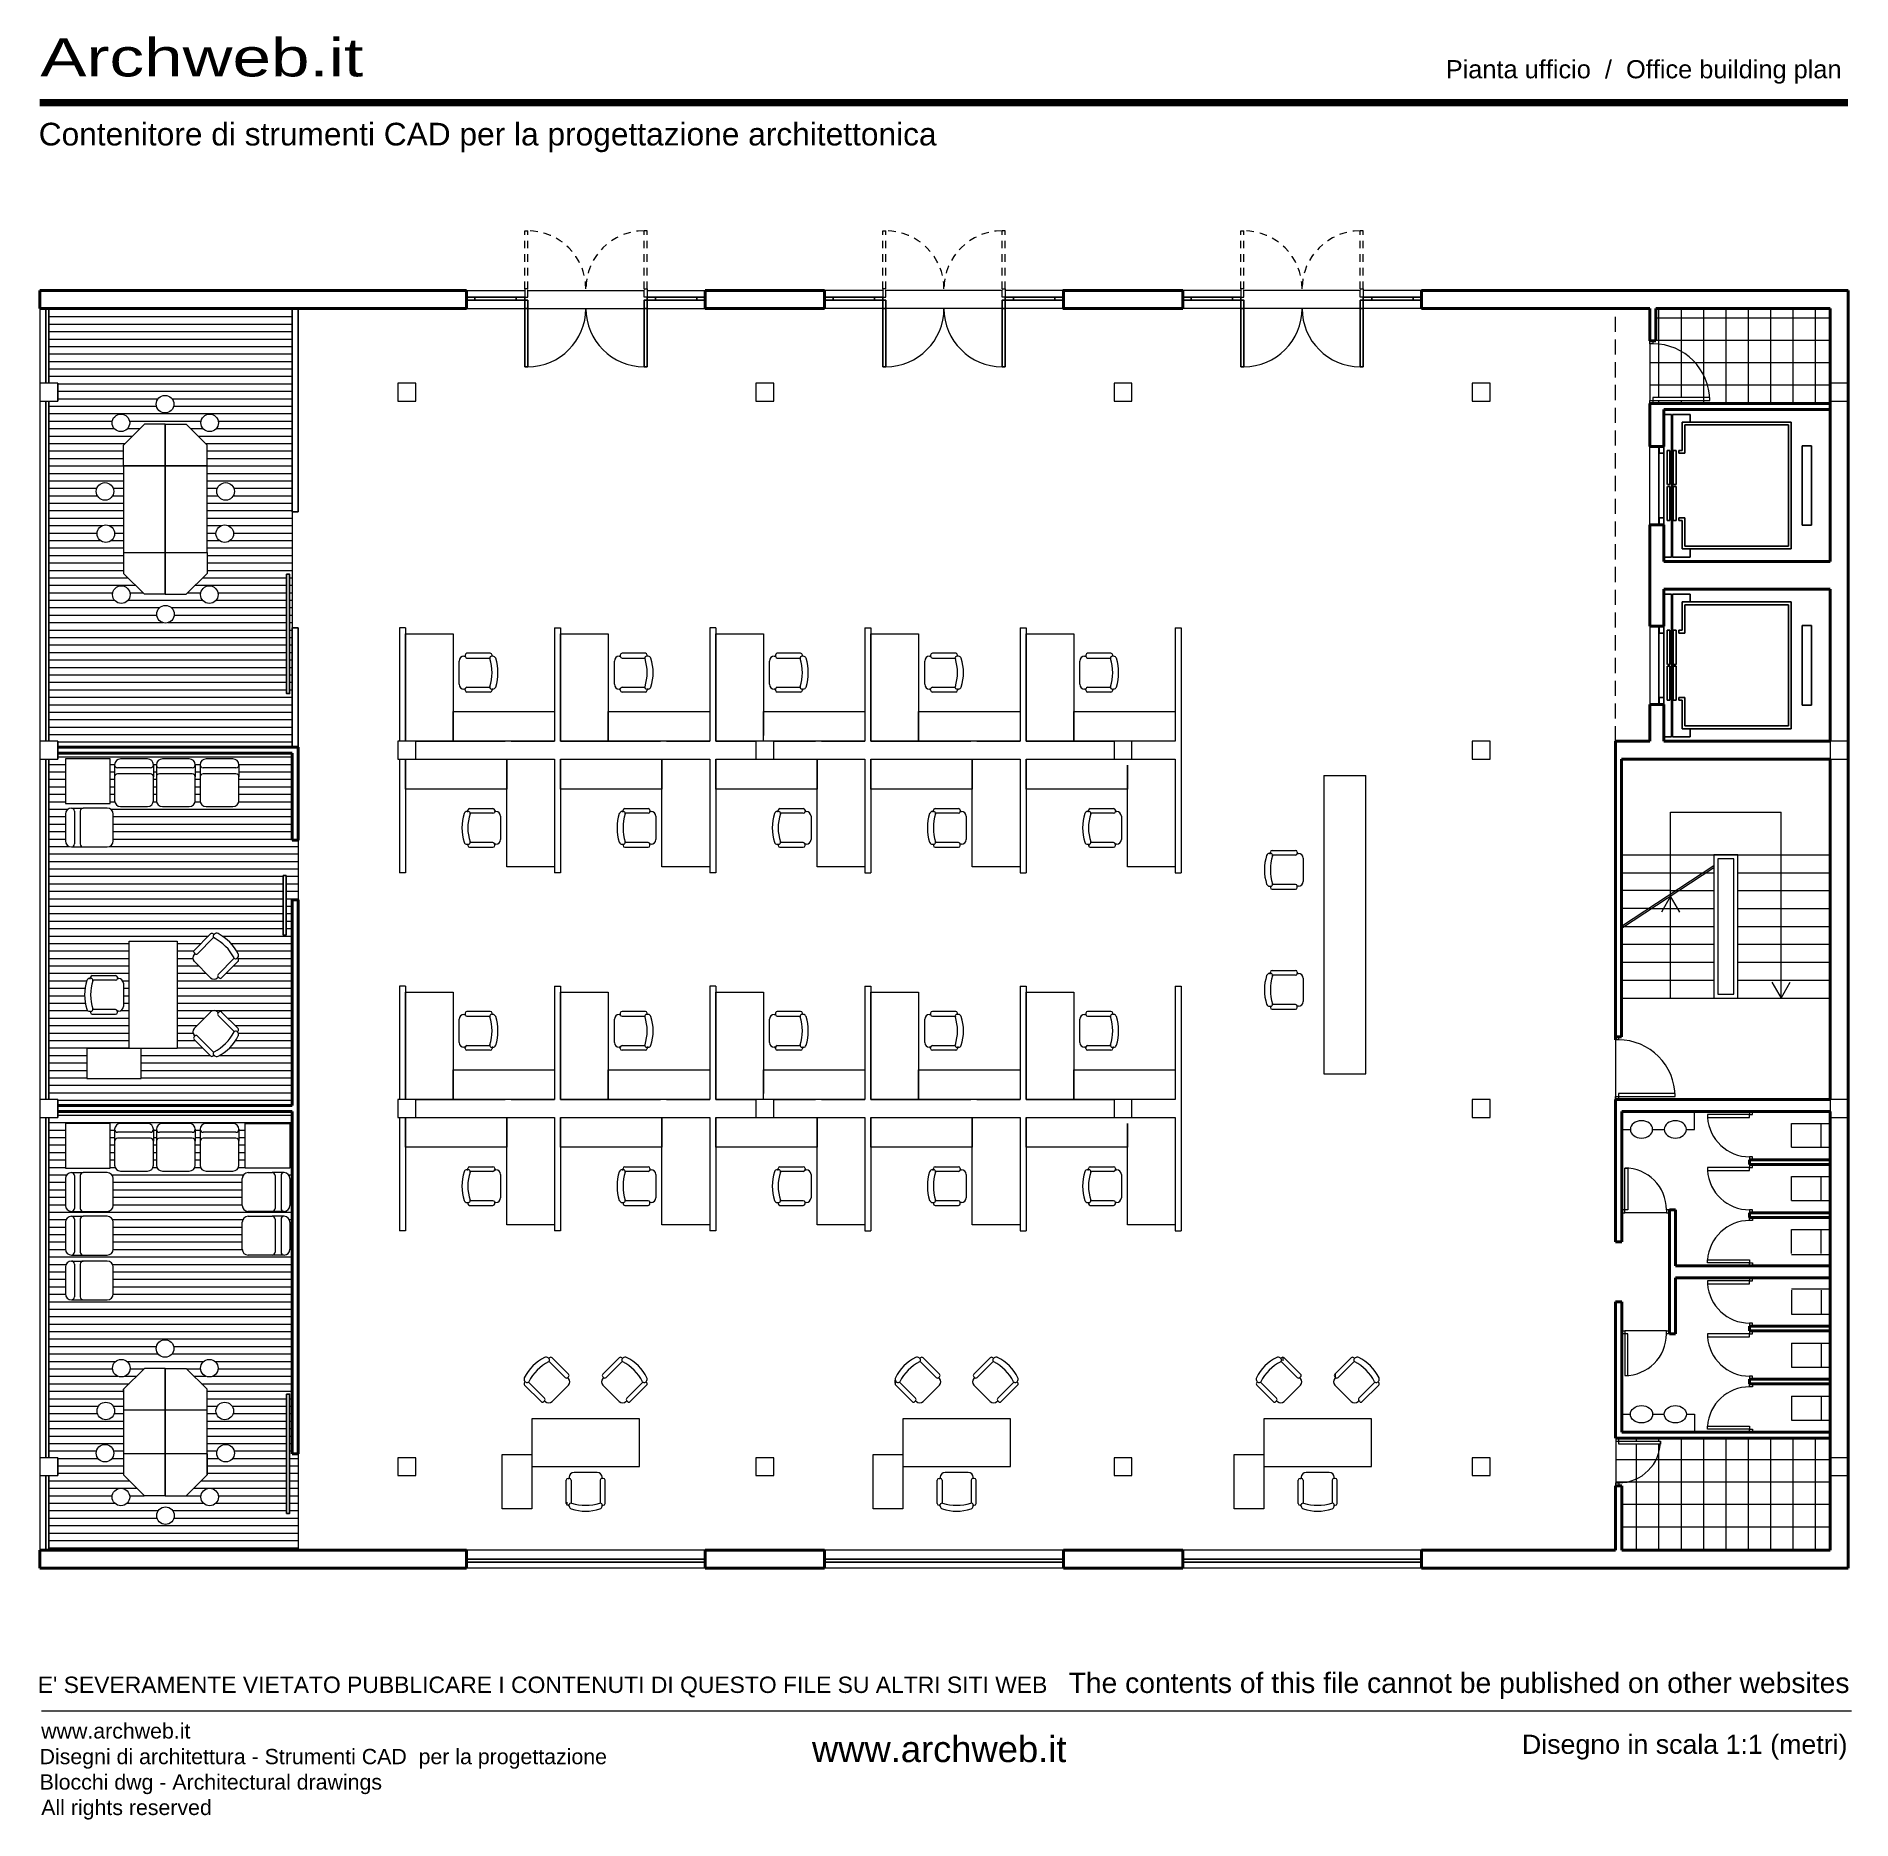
# Model space of a CAD drawing. Header units: millimetres. Extents: x 318.7 to 349.2, y 160.5 to 190.4.
import ezdxf

# ---------------------------------------------------------------- set-up
doc = ezdxf.new("R2010")
doc.units = ezdxf.units.MM
doc.linetypes.add('TRATTEGGIATA2', pattern=[9.525, 6.35, -3.175])
for name, color, linetype, lineweight in [('ARREDI attrezzature - furniture', 175, 'Continuous', 9), ('MURATURA sezioni - section wall', 7, 'Continuous', 40), ('PAVIMENTAZIONE - flooring', 250, 'Continuous', 5), ('PILASTRI struttura - structure', 7, 'Continuous', 13), ('PORTE finestre - doors windows', 252, 'Continuous', 5), ('PROIEZIONI - projections', 145, 'Continuous', 13), ('PROIEZIONI finissime - fine lines', 251, 'Continuous', 9), ('PROIEZIONI Tratteggiate - dashed', 1, 'Continuous', 9), ('SEZIONI medie - small section', 2, 'Continuous', 25), ('www.archweb.it - All rights reserved', 2, 'Continuous', 5)]:
    doc.layers.add(name, color=color, linetype=linetype, lineweight=lineweight)
doc.layers.add('VETRATE sezioni - windows sections', color=171, linetype='Continuous', true_color=0x4d79ff)
doc.styles.get("Standard").update_dxf_attribs({"font": 'arial.ttf'})
pattern_1 = [(270, (131.4304, 266.30303), (0.375, -1e-16), []), (360, (131.4304, 266.30303), (1e-16, 0.375), [])]
pattern_2 = [(360, (131.6294, 301.07183), (0, 0.125), [])]

msp = doc.modelspace()

# ---------------------------------------------------------------- texts
at = {"layer": 'www.archweb.it - All rights reserved', "color": 7, "width": 1.3}
msp.add_text('Archweb.it', height=0.6383, dxfattribs=at).set_placement((318.809, 189.72))
at = {"layer": 'www.archweb.it - All rights reserved', "color": 2}
msp.add_text('Pianta ufficio  /  Office building plan', height=0.30394, dxfattribs=at).set_placement((342.358, 189.689))
at = {"layer": 'www.archweb.it - All rights reserved', "color": 253}
msp.add_text('Contenitore di strumenti CAD per la progettazione architettonica', height=0.37993, dxfattribs=at).set_placement((318.782, 188.564))
at = {"layer": 'www.archweb.it - All rights reserved', "color": 7}
msp.add_text("E' SEVERAMENTE VIETATO PUBBLICARE I CONTENUTI DI QUESTO FILE SU ALTRI SITI WEB", height=0.27436, dxfattribs=at).set_placement((318.765, 162.643))
at = {"layer": 'www.archweb.it - All rights reserved', "color": 1}
msp.add_text('The contents of this file cannot be published on other websites', height=0.33905, dxfattribs=at).set_placement((336.038, 162.643))
at = {"layer": 'www.archweb.it - All rights reserved', "color": 251}
for s, height, p in [('www.archweb.it', 0.25566, (318.823, 161.88)), ('Disegno in scala 1:1 (metri)', 0.32084, (343.634, 161.623)), ('Disegni di architettura - Strumenti CAD  per la progettazione', 0.25566, (318.796, 161.45)), ('Blocchi dwg - Architectural drawings', 0.25566, (318.798, 161.024)), ('All rights reserved', 0.25566, (318.824, 160.598))]:
    msp.add_text(s, height=height, dxfattribs=at).set_placement(p)
at = {"layer": 'www.archweb.it - All rights reserved'}
msp.add_text('www.archweb.it', height=0.43584, dxfattribs=at).set_placement((331.739, 161.485))

# ---------------------------------------------------------------- hatches: boundary and pattern name
at = {"layer": 'PAVIMENTAZIONE - flooring'}
h = msp.add_hatch(dxfattribs=at)
h.set_pattern_fill('LINE', color=256, style=0)
h.set_pattern_definition(pattern_2)
h.paths.add_polyline_path([(321.913, 182.622, -1), (321.913, 182.916, -1)], flags=16)
h.paths.add_polyline_path([(321.899, 181.914, -1), (321.899, 182.209, -1)], flags=16)
h.paths.add_polyline_path([(321.602, 181.746), (321.602, 181.396), (321.252, 181.046), (320.902, 181.046), (320.552, 181.046), (320.202, 181.396), (320.202, 181.746), (320.202, 183.196), (320.202, 183.546), (320.552, 183.896), (320.902, 183.896), (321.252, 183.896), (321.602, 183.546), (321.602, 183.196)], flags=16)
h.paths.add_polyline_path([(321.646, 183.77, -1), (321.646, 184.064, -1)], flags=16)
h.paths.add_polyline_path([(321.64, 180.894, -1), (321.64, 181.188, -1)], flags=16)
h.paths.add_polyline_path([(320.899, 184.082, -1), (320.899, 184.377, -1)], flags=16)
h.paths.add_polyline_path([(320.906, 180.565, -1), (320.906, 180.859, -1)], flags=16)
h.paths.add_polyline_path([(319.892, 182.622, -1), (319.892, 182.916, -1)], flags=16)
h.paths.add_polyline_path([(320.159, 183.77, -1), (320.159, 184.064, -1)], flags=16)
h.paths.add_polyline_path([(319.906, 181.914, -1), (319.906, 182.209, -1)], flags=16)
h.paths.add_polyline_path([(320.165, 180.894, -1), (320.165, 181.188, -1)], flags=16)
h.paths.add_polyline_path([(322.985, 179.382), (322.935, 179.382), (322.935, 181.382), (322.985, 181.382)])
h.paths.add_polyline_path([(323.029, 178.483), (323.029, 185.833), (318.95, 185.833), (318.95, 184.583), (319.1, 184.583), (319.1, 184.283), (318.95, 184.283), (318.95, 178.583), (319.1, 178.583), (319.1, 178.483)])
h = msp.add_hatch(dxfattribs=at)
h.set_pattern_fill('NET', color=256, scale=3, angle=-90, style=0)
h.set_pattern_definition(pattern_1)
h.paths.add_polyline_path([(348.8, 184.241), (348.8, 185.833), (345.88, 185.833), (345.88, 185.291), (345.83, 185.291), (345.83, 185.241), (346.63, 184.341), (346.63, 184.291), (345.83, 184.291), (345.83, 184.241)])
h.paths.add_polyline_path([(345.83, 185.241), (345.78, 185.241), (345.78, 184.291), (345.83, 184.291), (345.83, 184.341), (346.63, 184.341)])
h = msp.add_hatch(dxfattribs=at)
h.set_pattern_fill('LINE', color=256, style=0)
h.set_pattern_definition(pattern_2)
h.paths.add_polyline_path([(323.029, 172.483), (323.029, 175.929), (323.129, 175.929), (323.129, 176.929), (323.029, 176.929), (323.029, 178.383), (319.1, 178.383), (319.1, 178.283), (318.95, 178.283), (318.95, 172.583), (319.1, 172.583), (319.1, 172.483)])
h.paths.add_polyline_path([(321.787, 175.363, -0.157671), (322.127, 175.023, -0.325305), (322.118, 174.965), (322.107, 174.954), (322.122, 174.94, -0.414214), (322.122, 174.898), (321.846, 174.622, -0.414214), (321.803, 174.622), (321.789, 174.636), (321.775, 174.622, -0.414214), (321.662, 174.622), (321.386, 174.898, -0.414214), (321.386, 175.011), (321.4, 175.025), (321.386, 175.039, -0.414214), (321.386, 175.082), (321.662, 175.357, -0.414214), (321.704, 175.357), (321.719, 175.343), (321.729, 175.353, -0.325305)], flags=16)
h.paths.add_polyline_path([(321.1, 175.236), (321.1, 173.436), (320.5, 173.436), (320.5, 172.936), (319.588, 172.936), (319.588, 173.436), (320.3, 173.436), (320.3, 175.236)], flags=16)
h.paths.add_polyline_path([(322.88, 176.337), (322.93, 176.337), (322.93, 175.337), (322.88, 175.337)], flags=16)
h.paths.add_polyline_path([(321.775, 174.049), (321.789, 174.035), (321.803, 174.049, -0.414214), (321.846, 174.049), (322.122, 173.773, -0.414214), (322.122, 173.731), (322.107, 173.717), (322.118, 173.707, -0.325305), (322.127, 173.648, -0.157671), (321.787, 173.309, -0.325305), (321.729, 173.318), (321.719, 173.328), (321.704, 173.314, -0.414214), (321.662, 173.314), (321.386, 173.59, -0.414214), (321.386, 173.632), (321.4, 173.646), (321.386, 173.66, -0.414214), (321.386, 173.773), (321.662, 174.049, -0.414214)], flags=16)
h.paths.add_polyline_path([(320.2, 174.531), (320.2, 174.141, -0.414214), (320.12, 174.061), (320.1, 174.061), (320.1, 174.041, -0.414214), (320.07, 174.011), (319.68, 174.011, -0.414214), (319.65, 174.041), (319.65, 174.061), (319.635, 174.061, -0.325305), (319.588, 174.095, -0.157671), (319.588, 174.576, -0.325305), (319.635, 174.611), (319.65, 174.611), (319.65, 174.631, -0.414214), (319.68, 174.661), (320.07, 174.661, -0.414214), (320.1, 174.631), (320.1, 174.611), (320.12, 174.611, -0.414214)], flags=16)
h.paths.add_polyline_path([(321.587, 177.489, -0.414214), (321.487, 177.589), (321.487, 177.989), (321.487, 178.189, -0.414214), (321.587, 178.289), (322.037, 178.289, -0.414214), (322.137, 178.189), (322.137, 177.989), (322.137, 177.589, -0.414214), (322.037, 177.489)], flags=16)
h.paths.add_polyline_path([(321.304, 177.489), (320.854, 177.489, -0.414214), (320.754, 177.589), (320.754, 177.989), (320.754, 178.189, -0.414214), (320.854, 178.289), (321.304, 178.289, -0.414214), (321.404, 178.189), (321.404, 177.989), (321.404, 177.589, -0.414214)], flags=16)
h.paths.add_polyline_path([(319.929, 176.814), (319.529, 176.814), (319.329, 176.814, -0.414214), (319.229, 176.914), (319.229, 177.364, -0.414214), (319.329, 177.464), (319.529, 177.464), (319.929, 177.464, -0.414214), (320.029, 177.364), (320.029, 176.914, -0.414214)], flags=16)
h.paths.add_polyline_path([(320.604, 177.489), (320.154, 177.489, -0.414214), (320.054, 177.589), (320.054, 177.989), (320.054, 178.189, -0.414214), (320.154, 178.289), (320.604, 178.289, -0.414214), (320.704, 178.189), (320.704, 177.989), (320.704, 177.589, -0.414214)], flags=16)
h.paths.add_polyline_path([(319.979, 177.539), (319.229, 177.539), (319.229, 178.289), (319.979, 178.289)], flags=16)
h = msp.add_hatch(dxfattribs=at)
h.set_pattern_fill('LINE', color=256, style=0)
h.set_pattern_definition(pattern_2)
h.paths.add_polyline_path([(322.192, 170.527, -0.414214), (322.292, 170.627), (322.692, 170.627), (322.892, 170.627, -0.414214), (322.992, 170.527), (322.992, 170.077, -0.414214), (322.892, 169.977), (322.692, 169.977), (322.292, 169.977, -0.414214), (322.192, 170.077)], flags=16)
h.paths.add_polyline_path([(322.192, 170.809), (322.192, 171.259, -0.414214), (322.292, 171.359), (322.692, 171.359), (322.892, 171.359, -0.414214), (322.992, 171.259), (322.992, 170.809, -0.414214), (322.892, 170.709), (322.692, 170.709), (322.292, 170.709, -0.414214)], flags=16)
h.paths.add_polyline_path([(321.304, 171.384), (320.854, 171.384, -0.414214), (320.754, 171.484), (320.754, 171.884), (320.754, 172.084, -0.414214), (320.854, 172.184), (321.304, 172.184, -0.414214), (321.404, 172.084), (321.404, 171.884), (321.404, 171.484, -0.414214)], flags=16)
h.paths.add_polyline_path([(321.487, 171.484), (321.487, 171.884), (321.487, 172.084, -0.414214), (321.587, 172.184), (322.037, 172.184, -0.414214), (322.137, 172.084), (322.137, 171.884), (322.137, 171.484, -0.414214), (322.037, 171.384), (321.587, 171.384, -0.414214)], flags=16)
h.paths.add_polyline_path([(320.029, 170.077, -0.414214), (319.929, 169.977), (319.529, 169.977), (319.329, 169.977, -0.414214), (319.229, 170.077), (319.229, 170.527, -0.414214), (319.329, 170.627), (319.529, 170.627), (319.929, 170.627, -0.414214), (320.029, 170.527)], flags=16)
h.paths.add_polyline_path([(320.029, 169.778), (320.029, 169.328, -0.414214), (319.929, 169.228), (319.529, 169.228), (319.329, 169.228, -0.414214), (319.229, 169.328), (319.229, 169.778, -0.414214), (319.329, 169.878), (319.529, 169.878), (319.929, 169.878, -0.414214)], flags=16)
h.paths.add_polyline_path([(320.604, 171.384), (320.154, 171.384, -0.414214), (320.054, 171.484), (320.054, 171.884), (320.054, 172.084, -0.414214), (320.154, 172.184), (320.604, 172.184, -0.414214), (320.704, 172.084), (320.704, 171.884), (320.704, 171.484, -0.414214)], flags=16)
h.paths.add_polyline_path([(319.929, 170.709), (319.529, 170.709), (319.329, 170.709, -0.414214), (319.229, 170.809), (319.229, 171.259, -0.414214), (319.329, 171.359), (319.529, 171.359), (319.929, 171.359, -0.414214), (320.029, 171.259), (320.029, 170.809, -0.414214)], flags=16)
h.paths.add_polyline_path([(322.242, 171.434), (322.242, 172.184), (322.992, 172.184), (322.992, 171.434)], flags=16)
h.paths.add_polyline_path([(320.899, 168.265, -1), (320.899, 168.56, -1)], flags=16)
h.paths.add_polyline_path([(321.64, 168.231, -1), (321.64, 167.936, -1)], flags=16)
h.paths.add_polyline_path([(319.979, 171.434), (319.229, 171.434), (319.229, 172.184), (319.979, 172.184)], flags=16)
h.paths.add_polyline_path([(321.252, 168.079), (321.602, 167.729), (321.602, 167.682), (321.602, 166.296), (321.252, 165.946), (320.902, 165.946), (320.552, 165.946), (320.202, 166.296), (320.202, 167.729), (320.552, 168.079), (320.902, 168.079)], flags=16)
h.paths.add_polyline_path([(320.165, 167.936, -1), (320.165, 168.231, -1)], flags=16)
h.paths.add_polyline_path([(321.899, 167.514, -1), (321.899, 167.22, -1)], flags=16)
h.paths.add_polyline_path([(319.906, 167.22, -1), (319.906, 167.514, -1)], flags=16)
h.paths.add_polyline_path([(321.913, 166.807, -1), (321.913, 166.512, -1)], flags=16)
h.paths.add_polyline_path([(319.892, 166.512, -1), (319.892, 166.807, -1)], flags=16)
h.paths.add_polyline_path([(321.646, 166.072, -1), (321.646, 165.778, -1)], flags=16)
h.paths.add_polyline_path([(320.159, 165.778, -1), (320.159, 166.072, -1)], flags=16)
h.paths.add_polyline_path([(320.906, 165.465, -1), (320.906, 165.76, -1)], flags=16)
h.paths.add_polyline_path([(323.129, 165.033), (323.129, 166.649), (323.029, 166.649), (323.029, 172.383), (319.1, 172.383), (319.1, 172.283), (318.95, 172.283), (318.95, 166.583), (319.1, 166.583), (319.1, 166.283), (318.95, 166.283), (318.95, 165.033)])
h.paths.add_polyline_path([(322.985, 165.649), (322.935, 165.649), (322.935, 167.649), (322.985, 167.649)])
h = msp.add_hatch(dxfattribs=at)
h.set_pattern_fill('NET', color=256, scale=3, angle=-90, style=0)
h.set_pattern_definition(pattern_1)
h.paths.add_polyline_path([(348.8, 165.033), (348.8, 166.912), (345.256, 166.912), (345.256, 166.902), (345.256, 166.882), (345.256, 166.862), (345.956, 166.862), (345.956, 166.812), (345.256, 166.162), (345.256, 166.112), (345.306, 166.112), (345.306, 165.033)])
h.paths.add_polyline_path([(345.956, 166.812), (345.256, 166.812), (345.256, 166.862), (345.206, 166.862), (345.206, 166.162), (345.256, 166.162)])

# ---------------------------------------------------------------- linework, layer by layer
at = {"layer": 'ARREDI attrezzature - furniture'}
for p, q in [((320.552, 183.896), (320.202, 183.546)), ((320.902, 183.896), (320.552, 183.896)), ((320.902, 183.896), (320.902, 183.196)), ((320.902, 183.896), (321.252, 183.896)), ((320.902, 183.196), (320.902, 183.896)), ((321.602, 183.546), (321.252, 183.896)), ((320.202, 183.196), (320.202, 183.546)), ((321.602, 183.196), (321.602, 183.546)), ((320.902, 183.196), (320.202, 183.196)), ((320.202, 183.196), (320.202, 181.746)), ((320.202, 183.196), (320.902, 183.196)), ((320.902, 181.746), (320.902, 183.196)), ((321.602, 183.196), (320.902, 183.196)), ((320.902, 183.196), (320.902, 181.746)), ((320.902, 183.196), (321.602, 183.196)), ((321.602, 181.746), (321.602, 183.196)), ((320.202, 181.746), (320.902, 181.746)), ((320.202, 181.746), (320.902, 181.746)), ((320.202, 181.746), (320.202, 181.396)), ((320.902, 181.746), (321.602, 181.746)), ((320.902, 181.746), (321.602, 181.746)), ((320.902, 181.046), (320.902, 181.746)), ((320.902, 181.746), (320.902, 181.046)), ((321.602, 181.746), (321.602, 181.396)), ((320.552, 181.046), (320.202, 181.396)), ((321.602, 181.396), (321.252, 181.046)), ((320.902, 181.046), (320.552, 181.046)), ((320.902, 181.046), (321.252, 181.046)), ((324.825, 180.483), (324.825, 178.583)), ((324.925, 180.483), (324.825, 180.483)), ((324.825, 180.483), (324.825, 178.583)), ((324.925, 180.483), (324.825, 180.483)), ((324.925, 180.483), (324.925, 178.583)), ((324.925, 180.483), (324.925, 178.583)), ((324.925, 178.583), (324.925, 180.383)), ((324.925, 180.383), (325.725, 180.383)), ((324.925, 178.583), (324.925, 180.383)), ((324.925, 180.383), (325.725, 180.383)), ((325.725, 180.383), (325.725, 178.583)), ((325.725, 180.383), (325.725, 178.583)), ((327.425, 180.483), (327.425, 178.583)), ((327.425, 180.483), (327.525, 180.483)), ((327.425, 180.483), (327.425, 178.583)), ((327.425, 180.483), (327.525, 180.483)), ((327.525, 180.483), (327.525, 178.583)), ((327.525, 180.483), (327.525, 178.583)), ((327.525, 178.583), (327.525, 180.383)), ((327.525, 180.383), (328.325, 180.383)), ((327.525, 178.583), (327.525, 180.383)), ((327.525, 180.383), (328.325, 180.383)), ((328.325, 180.383), (328.325, 178.583)), ((328.325, 180.383), (328.325, 178.583)), ((330.025, 180.483), (330.025, 178.583)), ((330.125, 180.483), (330.025, 180.483)), ((330.025, 180.483), (330.025, 178.583)), ((330.125, 180.483), (330.025, 180.483)), ((330.125, 180.483), (330.125, 178.583)), ((330.125, 180.483), (330.125, 178.583)), ((330.125, 178.583), (330.125, 180.383)), ((330.125, 180.383), (330.925, 180.383)), ((330.125, 178.583), (330.125, 180.383)), ((330.125, 180.383), (330.925, 180.383)), ((330.925, 180.383), (330.925, 178.683)), ((330.925, 180.383), (330.925, 178.683)), ((332.625, 180.483), (332.625, 178.583)), ((332.625, 180.483), (332.725, 180.483)), ((332.625, 180.483), (332.625, 178.583)), ((332.625, 180.483), (332.725, 180.483)), ((332.725, 180.483), (332.725, 178.583)), ((332.725, 180.483), (332.725, 178.583)), ((332.725, 178.583), (332.725, 180.383)), ((332.725, 180.383), (333.525, 180.383)), ((332.725, 178.583), (332.725, 180.383)), ((332.725, 180.383), (333.525, 180.383)), ((333.525, 180.383), (333.525, 178.583)), ((333.525, 180.383), (333.525, 178.583)), ((335.225, 180.483), (335.225, 178.583)), ((335.225, 180.483), (335.325, 180.483)), ((335.225, 180.483), (335.225, 178.583)), ((335.225, 180.483), (335.325, 180.483)), ((335.325, 180.483), (335.325, 178.583)), ((335.325, 180.483), (335.325, 178.583)), ((335.325, 178.583), (335.325, 180.383)), ((335.325, 180.383), (336.125, 180.383)), ((335.325, 178.583), (335.325, 180.383)), ((335.325, 180.383), (336.125, 180.383)), ((336.125, 180.383), (336.125, 178.583)), ((336.125, 180.383), (336.125, 178.583)), ((337.825, 180.483), (337.825, 178.583)), ((337.825, 180.483), (337.925, 180.483)), ((337.825, 180.483), (337.825, 178.583)), ((337.825, 180.483), (337.925, 180.483)), ((337.925, 180.483), (337.925, 176.383)), ((337.925, 180.383), (337.925, 176.483)), ((325.827, 179.538), (325.827, 179.928)), ((325.827, 179.538), (325.827, 179.928)), ((325.907, 180.008), (325.927, 180.008)), ((325.907, 180.008), (325.927, 180.008)), ((325.927, 180.028), (325.927, 180.008)), ((325.927, 180.028), (325.927, 180.008)), ((326.347, 180.058), (325.957, 180.058)), ((326.347, 180.058), (325.957, 180.058)), ((325.957, 179.978), (326.339, 179.978)), ((325.957, 179.978), (326.339, 179.978)), ((326.377, 180.008), (326.377, 180.028)), ((326.377, 180.008), (326.377, 180.028)), ((326.392, 180.008), (326.377, 180.008)), ((326.392, 180.008), (326.377, 180.008)), ((328.427, 179.538), (328.427, 179.928)), ((328.427, 179.538), (328.427, 179.928)), ((328.507, 180.008), (328.527, 180.008)), ((328.507, 180.008), (328.527, 180.008)), ((328.527, 180.028), (328.527, 180.008)), ((328.527, 180.028), (328.527, 180.008)), ((328.947, 180.058), (328.557, 180.058)), ((328.947, 180.058), (328.557, 180.058)), ((328.557, 179.978), (328.939, 179.978)), ((328.557, 179.978), (328.939, 179.978)), ((328.977, 180.008), (328.977, 180.028)), ((328.977, 180.008), (328.977, 180.028)), ((328.992, 180.008), (328.977, 180.008)), ((328.992, 180.008), (328.977, 180.008)), ((331.027, 179.538), (331.027, 179.928)), ((331.027, 179.538), (331.027, 179.928)), ((331.107, 180.008), (331.127, 180.008)), ((331.107, 180.008), (331.127, 180.008)), ((331.127, 180.028), (331.127, 180.008)), ((331.127, 180.028), (331.127, 180.008)), ((331.129, 180.04), (331.129, 179.997)), ((331.547, 180.058), (331.157, 180.058)), ((331.547, 180.058), (331.157, 180.058)), ((331.157, 179.978), (331.539, 179.978)), ((331.157, 179.978), (331.539, 179.978)), ((331.577, 180.008), (331.577, 180.028)), ((331.577, 180.008), (331.577, 180.028)), ((331.592, 180.008), (331.577, 180.008)), ((331.592, 180.008), (331.577, 180.008)), ((333.627, 179.538), (333.627, 179.928)), ((333.627, 179.538), (333.627, 179.928)), ((333.707, 180.008), (333.727, 180.008)), ((333.707, 180.008), (333.727, 180.008)), ((333.727, 180.028), (333.727, 180.008)), ((333.727, 180.028), (333.727, 180.008)), ((334.147, 180.058), (333.757, 180.058)), ((334.147, 180.058), (333.757, 180.058)), ((333.757, 179.978), (334.139, 179.978)), ((333.757, 179.978), (334.139, 179.978)), ((334.177, 180.008), (334.177, 180.028)), ((334.177, 180.008), (334.177, 180.028)), ((334.192, 180.008), (334.177, 180.008)), ((334.192, 180.008), (334.177, 180.008)), ((336.227, 179.538), (336.227, 179.928)), ((336.227, 179.538), (336.227, 179.928)), ((336.307, 180.008), (336.327, 180.008)), ((336.307, 180.008), (336.327, 180.008)), ((336.327, 180.028), (336.327, 180.008)), ((336.327, 180.028), (336.327, 180.008)), ((336.747, 180.058), (336.357, 180.058)), ((336.747, 180.058), (336.357, 180.058)), ((336.357, 179.978), (336.739, 179.978)), ((336.357, 179.978), (336.739, 179.978)), ((336.777, 180.008), (336.777, 180.028)), ((336.777, 180.008), (336.777, 180.028)), ((336.792, 180.008), (336.777, 180.008)), ((336.792, 180.008), (336.777, 180.008)), ((325.957, 179.488), (326.339, 179.488)), ((325.957, 179.488), (326.339, 179.488)), ((328.557, 179.488), (328.939, 179.488)), ((328.557, 179.488), (328.939, 179.488)), ((331.157, 179.488), (331.539, 179.488)), ((331.157, 179.488), (331.539, 179.488)), ((333.757, 179.488), (334.139, 179.488)), ((333.757, 179.488), (334.139, 179.488)), ((336.357, 179.488), (336.739, 179.488)), ((336.357, 179.488), (336.739, 179.488)), ((325.927, 179.458), (325.907, 179.458)), ((325.927, 179.458), (325.907, 179.458)), ((325.927, 179.438), (325.927, 179.458)), ((325.927, 179.438), (325.927, 179.458)), ((326.347, 179.408), (325.957, 179.408)), ((326.347, 179.408), (325.957, 179.408)), ((326.377, 179.458), (326.377, 179.438)), ((326.392, 179.458), (326.377, 179.458)), ((326.377, 179.458), (326.377, 179.438)), ((326.392, 179.458), (326.377, 179.458)), ((328.527, 179.458), (328.507, 179.458)), ((328.527, 179.458), (328.507, 179.458)), ((328.527, 179.438), (328.527, 179.458)), ((328.527, 179.438), (328.527, 179.458)), ((328.947, 179.408), (328.557, 179.408)), ((328.947, 179.408), (328.557, 179.408)), ((328.977, 179.458), (328.977, 179.438)), ((328.992, 179.458), (328.977, 179.458)), ((328.977, 179.458), (328.977, 179.438)), ((328.992, 179.458), (328.977, 179.458)), ((331.127, 179.458), (331.107, 179.458)), ((331.127, 179.458), (331.107, 179.458)), ((331.127, 179.438), (331.127, 179.458)), ((331.127, 179.438), (331.127, 179.458)), ((331.129, 179.447), (331.129, 179.427)), ((331.547, 179.408), (331.157, 179.408)), ((331.547, 179.408), (331.157, 179.408)), ((331.577, 179.458), (331.577, 179.438)), ((331.592, 179.458), (331.577, 179.458)), ((331.577, 179.458), (331.577, 179.438)), ((331.592, 179.458), (331.577, 179.458)), ((333.727, 179.458), (333.707, 179.458)), ((333.727, 179.458), (333.707, 179.458)), ((333.727, 179.438), (333.727, 179.458)), ((333.727, 179.438), (333.727, 179.458)), ((334.147, 179.408), (333.757, 179.408)), ((334.147, 179.408), (333.757, 179.408)), ((334.177, 179.458), (334.177, 179.438)), ((334.192, 179.458), (334.177, 179.458)), ((334.177, 179.458), (334.177, 179.438)), ((334.192, 179.458), (334.177, 179.458)), ((336.327, 179.458), (336.307, 179.458)), ((336.327, 179.458), (336.307, 179.458)), ((336.327, 179.438), (336.327, 179.458)), ((336.327, 179.438), (336.327, 179.458)), ((336.747, 179.408), (336.357, 179.408)), ((336.747, 179.408), (336.357, 179.408)), ((336.777, 179.458), (336.777, 179.438)), ((336.792, 179.458), (336.777, 179.458)), ((336.777, 179.458), (336.777, 179.438)), ((336.792, 179.458), (336.777, 179.458)), ((325.725, 178.583), (325.725, 179.083)), ((325.725, 179.083), (327.425, 179.083)), ((325.725, 178.583), (325.725, 179.083)), ((325.725, 179.083), (327.425, 179.083)), ((327.425, 179.083), (327.425, 178.583)), ((327.425, 179.083), (327.425, 178.583)), ((328.325, 178.583), (328.325, 179.083)), ((328.325, 179.083), (330.025, 179.083)), ((328.325, 178.583), (328.325, 179.083)), ((328.325, 179.083), (330.025, 179.083)), ((330.025, 179.083), (330.025, 178.583)), ((330.025, 179.083), (330.025, 178.583)), ((330.925, 178.683), (330.925, 179.083)), ((330.925, 179.083), (332.625, 179.083)), ((330.925, 178.583), (330.925, 179.083)), ((330.925, 179.083), (332.625, 179.083)), ((332.625, 179.083), (332.625, 178.583)), ((332.625, 179.083), (332.625, 178.583)), ((333.525, 178.583), (333.525, 179.083)), ((333.525, 179.083), (335.225, 179.083)), ((333.525, 178.583), (333.525, 179.083)), ((333.525, 179.083), (335.225, 179.083)), ((335.225, 179.083), (335.225, 178.583)), ((335.225, 179.083), (335.225, 178.583)), ((336.125, 178.583), (336.125, 179.083)), ((336.125, 179.083), (337.825, 179.083)), ((336.125, 178.583), (336.125, 179.083)), ((336.125, 179.083), (337.825, 179.083)), ((337.825, 179.083), (337.825, 178.583)), ((337.825, 179.083), (337.825, 178.583)), ((325.725, 178.583), (325.1, 178.583)), ((325.1, 178.583), (326.6, 178.583)), ((325.725, 178.583), (325.1, 178.583)), ((325.1, 178.583), (326.6, 178.583)), ((327.425, 178.583), (325.725, 178.583)), ((327.425, 178.583), (325.725, 178.583)), ((326.7, 178.583), (327.425, 178.583)), ((326.7, 178.583), (327.425, 178.583)), ((328.325, 178.583), (327.525, 178.583)), ((327.525, 178.583), (329.2, 178.583)), ((328.325, 178.583), (327.525, 178.583)), ((327.525, 178.583), (329.2, 178.583)), ((330.025, 178.583), (328.325, 178.583)), ((330.025, 178.583), (328.325, 178.583)), ((329.3, 178.583), (330.025, 178.583)), ((329.3, 178.583), (330.025, 178.583)), ((330.8, 178.583), (330.125, 178.583)), ((330.125, 178.583), (330.8, 178.583)), ((330.8, 178.583), (330.125, 178.583)), ((330.125, 178.583), (330.8, 178.583)), ((332.625, 178.583), (331.1, 178.583)), ((331.1, 178.583), (331.8, 178.583)), ((332.625, 178.583), (331.1, 178.583)), ((331.1, 178.583), (331.8, 178.583)), ((331.9, 178.583), (332.625, 178.583)), ((331.9, 178.583), (332.625, 178.583)), ((333.525, 178.583), (332.725, 178.583)), ((332.725, 178.583), (334.4, 178.583)), ((333.525, 178.583), (332.725, 178.583)), ((332.725, 178.583), (334.4, 178.583)), ((335.225, 178.583), (333.525, 178.583)), ((335.225, 178.583), (333.525, 178.583)), ((334.5, 178.583), (335.225, 178.583)), ((334.5, 178.583), (335.225, 178.583)), ((336.125, 178.583), (335.325, 178.583)), ((335.325, 178.583), (336.8, 178.583)), ((336.125, 178.583), (335.325, 178.583)), ((335.325, 178.583), (336.8, 178.583)), ((336.8, 178.583), (336.125, 178.583)), ((336.8, 178.583), (336.125, 178.583)), ((337.825, 178.583), (337.1, 178.583)), ((337.825, 178.583), (337.1, 178.583)), ((319.979, 178.289), (319.229, 178.289)), ((319.229, 178.289), (319.229, 177.539)), ((319.979, 177.539), (319.979, 178.289)), ((320.604, 178.289), (320.154, 178.289)), ((321.304, 178.289), (320.854, 178.289)), ((322.037, 178.289), (321.587, 178.289)), ((324.825, 178.283), (324.825, 176.383)), ((324.825, 178.283), (324.825, 176.383)), ((324.925, 178.283), (324.925, 176.383)), ((324.925, 177.783), (324.925, 178.283)), ((324.925, 178.283), (324.925, 176.383)), ((324.925, 177.783), (324.925, 178.283)), ((325.1, 178.283), (326.625, 178.283)), ((325.1, 178.283), (326.4, 178.283)), ((325.1, 178.283), (326.625, 178.283)), ((325.1, 178.283), (326.4, 178.283)), ((326.4, 178.283), (326.6, 178.283)), ((326.4, 178.283), (326.6, 178.283)), ((326.625, 176.483), (326.625, 178.283)), ((326.625, 178.283), (327.425, 178.283)), ((326.625, 178.283), (326.625, 177.783)), ((326.625, 176.483), (326.625, 178.283)), ((326.625, 178.283), (327.425, 178.283)), ((326.625, 178.283), (326.625, 177.783)), ((326.7, 178.283), (327.425, 178.283)), ((326.7, 178.283), (327.425, 178.283)), ((327.425, 178.283), (327.425, 176.483)), ((327.425, 178.283), (327.425, 176.383)), ((327.425, 178.283), (327.425, 176.483)), ((327.425, 178.283), (327.425, 176.383)), ((327.525, 177.783), (327.525, 178.283)), ((327.525, 178.283), (329.225, 178.283)), ((327.525, 178.283), (327.525, 176.383)), ((327.525, 178.283), (328.7, 178.283)), ((327.525, 177.783), (327.525, 178.283)), ((327.525, 178.283), (329.225, 178.283)), ((327.525, 178.283), (327.525, 176.383)), ((327.525, 178.283), (328.7, 178.283)), ((328.7, 178.283), (329.2, 178.283)), ((328.7, 178.283), (329.2, 178.283)), ((329.225, 176.483), (329.225, 178.283)), ((329.225, 178.283), (330.025, 178.283)), ((329.225, 178.283), (329.225, 177.783)), ((329.225, 176.483), (329.225, 178.283)), ((329.225, 178.283), (330.025, 178.283)), ((329.225, 178.283), (329.225, 177.783)), ((329.3, 178.283), (330.025, 178.283)), ((329.3, 178.283), (330.025, 178.283)), ((330.025, 178.283), (330.025, 176.483)), ((330.025, 178.283), (330.025, 176.383)), ((330.025, 178.283), (330.025, 176.483)), ((330.025, 178.283), (330.025, 176.383)), ((330.125, 177.783), (330.125, 178.283)), ((330.125, 178.283), (330.8, 178.283)), ((330.125, 178.283), (330.125, 176.383)), ((330.125, 178.283), (330.8, 178.283)), ((330.125, 177.783), (330.125, 178.283)), ((330.125, 178.283), (330.8, 178.283)), ((330.125, 178.283), (330.125, 176.383)), ((330.125, 178.283), (330.8, 178.283)), ((331.1, 178.283), (331.8, 178.283)), ((331.1, 178.283), (331.825, 178.283)), ((331.1, 178.283), (331.8, 178.283)), ((331.1, 178.283), (331.825, 178.283)), ((331.825, 176.483), (331.825, 178.283)), ((331.825, 178.283), (332.625, 178.283)), ((331.825, 178.283), (331.825, 177.783)), ((331.825, 176.483), (331.825, 178.283)), ((331.825, 178.283), (332.625, 178.283)), ((331.825, 178.283), (331.825, 177.783)), ((331.9, 178.283), (332.625, 178.283)), ((331.9, 178.283), (332.625, 178.283)), ((332.625, 178.283), (332.625, 176.483)), ((332.625, 178.283), (332.625, 176.383)), ((332.625, 178.283), (332.625, 176.483)), ((332.625, 178.283), (332.625, 176.383)), ((332.725, 177.783), (332.725, 178.283)), ((332.725, 178.283), (334.425, 178.283)), ((332.725, 178.283), (332.725, 176.383)), ((332.725, 178.283), (333.6, 178.283)), ((332.725, 177.783), (332.725, 178.283)), ((332.725, 178.283), (334.425, 178.283)), ((332.725, 178.283), (332.725, 176.383)), ((332.725, 178.283), (333.6, 178.283)), ((334.425, 176.483), (334.425, 178.283)), ((334.425, 178.283), (335.225, 178.283)), ((334.425, 178.283), (334.425, 177.783)), ((334.425, 176.483), (334.425, 178.283)), ((334.425, 178.283), (335.225, 178.283)), ((334.425, 178.283), (334.425, 177.783)), ((334.5, 178.283), (335.225, 178.283)), ((334.5, 178.283), (335.225, 178.283)), ((335.225, 178.283), (335.225, 176.483)), ((335.225, 178.283), (335.225, 176.383)), ((335.225, 178.283), (335.225, 176.483)), ((335.225, 178.283), (335.225, 176.383)), ((335.325, 177.783), (335.325, 178.283)), ((335.325, 178.283), (336.8, 178.283)), ((335.325, 178.283), (335.325, 176.383)), ((335.325, 178.283), (336.2, 178.283)), ((335.325, 177.783), (335.325, 178.283)), ((335.325, 178.283), (336.8, 178.283)), ((335.325, 178.283), (335.325, 176.383)), ((335.325, 178.283), (336.2, 178.283)), ((337.1, 178.283), (337.825, 178.283)), ((337.1, 178.283), (337.825, 178.283)), ((337.825, 178.283), (337.825, 176.483)), ((337.825, 178.283), (337.825, 176.383)), ((337.825, 178.283), (337.825, 176.483)), ((337.825, 178.283), (337.825, 176.383)), ((320.054, 178.189), (320.054, 177.989)), ((320.054, 178.189), (320.054, 178.189)), ((320.054, 177.989), (320.054, 177.589)), ((320.654, 178.139), (320.104, 178.139)), ((320.654, 178.039), (320.104, 178.039)), ((320.704, 178.189), (320.704, 177.989)), ((320.704, 178.189), (320.704, 178.189)), ((320.704, 177.589), (320.704, 177.989)), ((320.754, 178.189), (320.754, 177.989)), ((320.754, 178.189), (320.754, 178.189)), ((320.754, 177.989), (320.754, 177.589)), ((321.354, 178.139), (320.804, 178.139)), ((321.354, 178.039), (320.804, 178.039)), ((321.404, 178.189), (321.404, 177.989)), ((321.404, 178.189), (321.404, 178.189)), ((321.404, 177.589), (321.404, 177.989)), ((321.487, 178.189), (321.487, 177.989)), ((321.487, 178.189), (321.487, 178.189)), ((321.487, 177.989), (321.487, 177.589)), ((322.087, 178.139), (321.537, 178.139)), ((322.087, 178.039), (321.537, 178.039)), ((322.137, 178.189), (322.137, 177.989)), ((322.137, 178.189), (322.137, 178.189)), ((322.137, 177.589), (322.137, 177.989)), ((337.025, 176.483), (337.025, 178.183)), ((337.025, 178.183), (337.025, 177.783)), ((337.025, 176.483), (337.025, 178.183)), ((337.025, 178.183), (337.025, 177.783)), ((340.316, 178.012), (340.316, 175.012)), ((340.316, 178.012), (341.016, 178.012)), ((340.316, 178.012), (340.316, 175.012)), ((340.316, 178.012), (341.016, 178.012)), ((341.016, 173.012), (341.016, 178.012)), ((341.016, 173.012), (341.016, 178.012)), ((326.625, 177.783), (324.925, 177.783)), ((326.625, 177.783), (324.925, 177.783)), ((329.225, 177.783), (327.525, 177.783)), ((329.225, 177.783), (327.525, 177.783)), ((331.825, 177.783), (330.125, 177.783)), ((331.825, 177.783), (330.125, 177.783)), ((334.425, 177.783), (332.725, 177.783)), ((334.425, 177.783), (332.725, 177.783)), ((337.025, 177.783), (335.325, 177.783)), ((337.025, 177.783), (335.325, 177.783)), ((319.229, 177.539), (319.979, 177.539)), ((319.229, 177.364), (319.229, 176.914)), ((319.329, 177.464), (319.529, 177.464)), ((319.329, 177.464), (319.329, 177.464)), ((319.379, 177.414), (319.379, 176.864)), ((319.479, 177.414), (319.479, 176.864)), ((319.929, 177.464), (319.529, 177.464)), ((320.029, 176.914), (320.029, 177.364)), ((320.154, 177.489), (320.604, 177.489)), ((320.854, 177.489), (321.304, 177.489)), ((321.587, 177.489), (322.037, 177.489)), ((325.958, 177.408), (325.972, 177.408)), ((325.958, 177.408), (325.972, 177.408)), ((325.972, 177.408), (325.972, 177.428)), ((325.972, 177.408), (325.972, 177.428)), ((326.002, 177.458), (326.392, 177.458)), ((326.002, 177.458), (326.392, 177.458)), ((326.392, 177.378), (326.01, 177.378)), ((326.392, 177.378), (326.01, 177.378)), ((326.422, 177.428), (326.422, 177.408)), ((326.422, 177.428), (326.422, 177.408)), ((326.422, 177.408), (326.442, 177.408)), ((326.422, 177.408), (326.442, 177.408)), ((328.558, 177.408), (328.572, 177.408)), ((328.558, 177.408), (328.572, 177.408)), ((328.572, 177.408), (328.572, 177.428)), ((328.572, 177.408), (328.572, 177.428)), ((328.602, 177.458), (328.992, 177.458)), ((328.602, 177.458), (328.992, 177.458)), ((328.992, 177.378), (328.61, 177.378)), ((328.992, 177.378), (328.61, 177.378)), ((329.022, 177.428), (329.022, 177.408)), ((329.022, 177.428), (329.022, 177.408)), ((329.022, 177.408), (329.042, 177.408)), ((329.022, 177.408), (329.042, 177.408)), ((331.158, 177.408), (331.172, 177.408)), ((331.158, 177.408), (331.172, 177.408)), ((331.172, 177.408), (331.172, 177.428)), ((331.172, 177.408), (331.172, 177.428)), ((331.202, 177.458), (331.592, 177.458)), ((331.202, 177.458), (331.592, 177.458)), ((331.592, 177.378), (331.21, 177.378)), ((331.592, 177.378), (331.21, 177.378)), ((331.622, 177.428), (331.622, 177.408)), ((331.622, 177.428), (331.622, 177.408)), ((331.622, 177.408), (331.642, 177.408)), ((331.622, 177.408), (331.642, 177.408)), ((333.758, 177.408), (333.772, 177.408)), ((333.758, 177.408), (333.772, 177.408)), ((333.772, 177.408), (333.772, 177.428)), ((333.772, 177.408), (333.772, 177.428)), ((333.802, 177.458), (334.192, 177.458)), ((333.802, 177.458), (334.192, 177.458)), ((334.192, 177.378), (333.81, 177.378)), ((334.192, 177.378), (333.81, 177.378)), ((334.222, 177.428), (334.222, 177.408)), ((334.222, 177.428), (334.222, 177.408)), ((334.222, 177.408), (334.242, 177.408)), ((334.222, 177.408), (334.242, 177.408)), ((336.358, 177.408), (336.372, 177.408)), ((336.358, 177.408), (336.372, 177.408)), ((336.372, 177.408), (336.372, 177.428)), ((336.372, 177.408), (336.372, 177.428)), ((336.402, 177.458), (336.792, 177.458)), ((336.402, 177.458), (336.792, 177.458)), ((336.792, 177.378), (336.41, 177.378)), ((336.792, 177.378), (336.41, 177.378)), ((336.822, 177.428), (336.822, 177.408)), ((336.822, 177.428), (336.822, 177.408)), ((336.822, 177.408), (336.842, 177.408)), ((336.822, 177.408), (336.842, 177.408)), ((326.522, 177.328), (326.522, 176.938)), ((326.522, 177.328), (326.522, 176.938)), ((329.122, 177.328), (329.122, 176.938)), ((329.122, 177.328), (329.122, 176.938)), ((331.722, 177.328), (331.722, 176.938)), ((331.722, 177.328), (331.722, 176.938)), ((334.322, 177.328), (334.322, 176.938)), ((334.322, 177.328), (334.322, 176.938)), ((336.922, 177.328), (336.922, 176.938)), ((336.922, 177.328), (336.922, 176.938)), ((319.329, 176.814), (319.529, 176.814)), ((319.329, 176.814), (319.329, 176.814)), ((319.529, 176.814), (319.929, 176.814)), ((325.958, 176.858), (325.972, 176.858)), ((325.958, 176.858), (325.972, 176.858)), ((325.972, 176.858), (325.972, 176.838)), ((325.972, 176.858), (325.972, 176.838)), ((326.002, 176.808), (326.392, 176.808)), ((326.002, 176.808), (326.392, 176.808)), ((326.392, 176.888), (326.01, 176.888)), ((326.392, 176.888), (326.01, 176.888)), ((326.442, 176.858), (326.422, 176.858)), ((326.422, 176.838), (326.422, 176.858)), ((326.442, 176.858), (326.422, 176.858)), ((326.422, 176.838), (326.422, 176.858)), ((328.558, 176.858), (328.572, 176.858)), ((328.558, 176.858), (328.572, 176.858)), ((328.572, 176.858), (328.572, 176.838)), ((328.572, 176.858), (328.572, 176.838)), ((328.602, 176.808), (328.992, 176.808)), ((328.602, 176.808), (328.992, 176.808)), ((328.992, 176.888), (328.61, 176.888)), ((328.992, 176.888), (328.61, 176.888)), ((329.042, 176.858), (329.022, 176.858)), ((329.022, 176.838), (329.022, 176.858)), ((329.042, 176.858), (329.022, 176.858)), ((329.022, 176.838), (329.022, 176.858)), ((331.158, 176.858), (331.172, 176.858)), ((331.158, 176.858), (331.172, 176.858)), ((331.172, 176.858), (331.172, 176.838)), ((331.172, 176.858), (331.172, 176.838)), ((331.202, 176.808), (331.592, 176.808)), ((331.202, 176.808), (331.592, 176.808)), ((331.592, 176.888), (331.21, 176.888)), ((331.592, 176.888), (331.21, 176.888)), ((331.642, 176.858), (331.622, 176.858)), ((331.622, 176.838), (331.622, 176.858)), ((331.642, 176.858), (331.622, 176.858)), ((331.622, 176.838), (331.622, 176.858)), ((333.758, 176.858), (333.772, 176.858)), ((333.758, 176.858), (333.772, 176.858)), ((333.772, 176.858), (333.772, 176.838)), ((333.772, 176.858), (333.772, 176.838)), ((333.802, 176.808), (334.192, 176.808)), ((333.802, 176.808), (334.192, 176.808)), ((334.192, 176.888), (333.81, 176.888)), ((334.192, 176.888), (333.81, 176.888)), ((334.242, 176.858), (334.222, 176.858)), ((334.222, 176.838), (334.222, 176.858)), ((334.242, 176.858), (334.222, 176.858)), ((334.222, 176.838), (334.222, 176.858)), ((336.358, 176.858), (336.372, 176.858)), ((336.358, 176.858), (336.372, 176.858)), ((336.372, 176.858), (336.372, 176.838)), ((336.372, 176.858), (336.372, 176.838)), ((336.379, 176.857), (336.379, 176.818)), ((336.402, 176.808), (336.792, 176.808)), ((336.402, 176.808), (336.792, 176.808)), ((336.792, 176.888), (336.41, 176.888)), ((336.792, 176.888), (336.41, 176.888)), ((336.842, 176.858), (336.822, 176.858)), ((336.822, 176.838), (336.822, 176.858)), ((336.842, 176.858), (336.822, 176.858)), ((336.822, 176.838), (336.822, 176.858)), ((339.449, 176.756), (339.839, 176.756)), ((339.449, 176.756), (339.839, 176.756)), ((327.425, 176.483), (326.625, 176.483)), ((327.425, 176.483), (326.625, 176.483)), ((330.025, 176.483), (329.225, 176.483)), ((330.025, 176.483), (329.225, 176.483)), ((332.625, 176.483), (331.825, 176.483)), ((332.625, 176.483), (331.825, 176.483)), ((335.225, 176.483), (334.425, 176.483)), ((335.225, 176.483), (334.425, 176.483)), ((337.825, 176.483), (337.025, 176.483)), ((337.825, 176.483), (337.025, 176.483)), ((339.404, 176.706), (339.419, 176.706)), ((339.404, 176.706), (339.419, 176.706)), ((339.419, 176.706), (339.419, 176.726)), ((339.419, 176.706), (339.419, 176.726)), ((339.839, 176.676), (339.456, 176.676)), ((339.839, 176.676), (339.456, 176.676)), ((339.869, 176.726), (339.869, 176.706)), ((339.869, 176.726), (339.869, 176.706)), ((339.869, 176.706), (339.889, 176.706)), ((339.869, 176.706), (339.889, 176.706)), ((339.969, 176.626), (339.969, 176.236)), ((339.969, 176.626), (339.969, 176.236)), ((324.925, 176.383), (324.825, 176.383)), ((324.925, 176.383), (324.825, 176.383)), ((327.525, 176.383), (327.425, 176.383)), ((327.525, 176.383), (327.425, 176.383)), ((330.125, 176.383), (330.025, 176.383)), ((330.125, 176.383), (330.025, 176.383)), ((332.625, 176.383), (332.725, 176.383)), ((332.625, 176.383), (332.725, 176.383)), ((335.225, 176.383), (335.325, 176.383)), ((335.225, 176.383), (335.325, 176.383)), ((337.825, 176.383), (337.925, 176.383)), ((337.825, 176.383), (337.925, 176.383)), ((339.404, 176.156), (339.419, 176.156)), ((339.404, 176.156), (339.419, 176.156)), ((339.419, 176.156), (339.419, 176.136)), ((339.419, 176.156), (339.419, 176.136)), ((339.839, 176.186), (339.456, 176.186)), ((339.839, 176.186), (339.456, 176.186)), ((339.889, 176.156), (339.869, 176.156)), ((339.869, 176.136), (339.869, 176.156)), ((339.889, 176.156), (339.869, 176.156)), ((339.869, 176.136), (339.869, 176.156)), ((339.449, 176.106), (339.839, 176.106)), ((339.449, 176.106), (339.839, 176.106)), ((320.3, 175.236), (321.1, 175.236)), ((320.3, 173.436), (320.3, 175.236)), ((321.1, 175.236), (321.1, 173.436)), ((321.662, 175.357), (321.386, 175.082)), ((321.443, 175.025), (321.713, 175.295)), ((321.719, 175.343), (321.704, 175.357)), ((321.729, 175.353), (321.719, 175.343)), ((321.386, 175.039), (321.4, 175.025)), ((321.386, 175.011), (321.4, 175.025)), ((321.789, 174.679), (322.059, 174.949)), ((322.118, 174.965), (322.107, 174.954)), ((322.107, 174.954), (322.122, 174.94)), ((340.316, 175.012), (340.316, 173.012)), ((340.316, 175.012), (340.316, 173.012)), ((319.635, 174.611), (319.65, 174.611)), ((319.65, 174.611), (319.65, 174.631)), ((319.68, 174.661), (320.07, 174.661)), ((320.1, 174.631), (320.1, 174.611)), ((320.1, 174.611), (320.12, 174.611)), ((321.662, 174.622), (321.386, 174.898)), ((321.789, 174.636), (321.775, 174.622)), ((321.803, 174.622), (321.789, 174.636)), ((322.122, 174.898), (321.846, 174.622)), ((339.404, 174.695), (339.419, 174.695)), ((339.404, 174.695), (339.419, 174.695)), ((339.419, 174.695), (339.419, 174.715)), ((339.419, 174.695), (339.419, 174.715)), ((339.449, 174.745), (339.839, 174.745)), ((339.449, 174.745), (339.839, 174.745)), ((339.839, 174.665), (339.456, 174.665)), ((339.839, 174.665), (339.456, 174.665)), ((339.869, 174.715), (339.869, 174.695)), ((339.869, 174.715), (339.869, 174.695)), ((339.869, 174.695), (339.889, 174.695)), ((339.869, 174.695), (339.889, 174.695)), ((339.969, 174.615), (339.969, 174.225)), ((339.969, 174.615), (339.969, 174.225)), ((320.07, 174.581), (319.688, 174.581)), ((320.2, 174.531), (320.2, 174.141)), ((324.825, 174.483), (324.825, 172.583)), ((324.925, 174.483), (324.825, 174.483)), ((324.825, 174.483), (324.825, 172.583)), ((324.925, 174.483), (324.825, 174.483)), ((324.925, 174.483), (324.925, 172.583)), ((324.925, 174.483), (324.925, 172.583)), ((324.925, 172.583), (324.925, 174.383)), ((324.925, 174.383), (325.725, 174.383)), ((324.925, 172.583), (324.925, 174.383)), ((324.925, 174.383), (325.725, 174.383)), ((325.725, 174.383), (325.725, 172.583)), ((325.725, 174.383), (325.725, 172.583)), ((327.425, 174.483), (327.425, 172.583)), ((327.425, 174.483), (327.525, 174.483)), ((327.425, 174.483), (327.425, 172.583)), ((327.425, 174.483), (327.525, 174.483)), ((327.525, 174.483), (327.525, 172.583)), ((327.525, 174.483), (327.525, 172.583)), ((327.525, 172.583), (327.525, 174.383)), ((327.525, 174.383), (328.325, 174.383)), ((327.525, 172.583), (327.525, 174.383)), ((327.525, 174.383), (328.325, 174.383)), ((328.325, 174.383), (328.325, 172.583)), ((328.325, 174.383), (328.325, 172.583)), ((330.025, 174.483), (330.025, 172.583)), ((330.125, 174.483), (330.025, 174.483)), ((330.025, 174.483), (330.025, 172.583)), ((330.125, 174.483), (330.025, 174.483)), ((330.125, 174.483), (330.125, 172.583)), ((330.125, 174.483), (330.125, 172.583)), ((330.125, 172.583), (330.125, 174.383)), ((330.125, 174.383), (330.925, 174.383)), ((330.125, 172.583), (330.125, 174.383)), ((330.125, 174.383), (330.925, 174.383)), ((330.925, 174.383), (330.925, 172.683)), ((330.925, 174.383), (330.925, 172.683)), ((332.625, 174.483), (332.625, 172.583)), ((332.625, 174.483), (332.725, 174.483)), ((332.625, 174.483), (332.625, 172.583)), ((332.625, 174.483), (332.725, 174.483)), ((332.725, 174.483), (332.725, 172.583)), ((332.725, 174.483), (332.725, 172.583)), ((332.725, 172.583), (332.725, 174.383)), ((332.725, 174.383), (333.525, 174.383)), ((332.725, 172.583), (332.725, 174.383)), ((332.725, 174.383), (333.525, 174.383)), ((333.525, 174.383), (333.525, 172.583)), ((333.525, 174.383), (333.525, 172.583)), ((335.225, 174.483), (335.225, 172.583)), ((335.225, 174.483), (335.325, 174.483)), ((335.225, 174.483), (335.225, 172.583)), ((335.225, 174.483), (335.325, 174.483)), ((335.325, 174.483), (335.325, 172.583)), ((335.325, 174.483), (335.325, 172.583)), ((335.325, 172.583), (335.325, 174.383)), ((335.325, 174.383), (336.125, 174.383)), ((335.325, 172.583), (335.325, 174.383)), ((335.325, 174.383), (336.125, 174.383)), ((336.125, 174.383), (336.125, 172.583)), ((336.125, 174.383), (336.125, 172.583)), ((337.825, 174.483), (337.825, 172.583)), ((337.825, 174.483), (337.925, 174.483)), ((337.825, 174.483), (337.825, 172.583)), ((337.825, 174.483), (337.925, 174.483)), ((337.925, 174.483), (337.925, 170.383)), ((337.925, 174.383), (337.925, 170.483)), ((319.635, 174.061), (319.65, 174.061)), ((319.65, 174.061), (319.65, 174.041)), ((319.68, 174.011), (320.07, 174.011)), ((320.07, 174.091), (319.688, 174.091)), ((320.12, 174.061), (320.1, 174.061)), ((320.1, 174.041), (320.1, 174.061)), ((321.386, 173.773), (321.662, 174.049)), ((321.775, 174.049), (321.789, 174.035)), ((321.803, 174.049), (321.789, 174.035)), ((321.789, 173.993), (322.059, 173.722)), ((322.122, 173.773), (321.846, 174.049)), ((325.907, 174.008), (325.927, 174.008)), ((325.907, 174.008), (325.927, 174.008)), ((325.927, 174.028), (325.927, 174.008)), ((325.927, 174.028), (325.927, 174.008)), ((326.347, 174.058), (325.957, 174.058)), ((326.347, 174.058), (325.957, 174.058)), ((326.377, 174.008), (326.377, 174.028)), ((326.377, 174.008), (326.377, 174.028)), ((326.392, 174.008), (326.377, 174.008)), ((326.392, 174.008), (326.377, 174.008)), ((328.507, 174.008), (328.527, 174.008)), ((328.507, 174.008), (328.527, 174.008)), ((328.527, 174.028), (328.527, 174.008)), ((328.527, 174.028), (328.527, 174.008)), ((328.947, 174.058), (328.557, 174.058)), ((328.947, 174.058), (328.557, 174.058)), ((328.977, 174.008), (328.977, 174.028)), ((328.977, 174.008), (328.977, 174.028)), ((328.992, 174.008), (328.977, 174.008)), ((328.992, 174.008), (328.977, 174.008)), ((331.107, 174.008), (331.127, 174.008)), ((331.107, 174.008), (331.127, 174.008)), ((331.127, 174.028), (331.127, 174.008)), ((331.127, 174.028), (331.127, 174.008)), ((331.129, 174.04), (331.129, 173.997)), ((331.547, 174.058), (331.157, 174.058)), ((331.547, 174.058), (331.157, 174.058)), ((331.577, 174.008), (331.577, 174.028)), ((331.577, 174.008), (331.577, 174.028)), ((331.592, 174.008), (331.577, 174.008)), ((331.592, 174.008), (331.577, 174.008)), ((333.707, 174.008), (333.727, 174.008)), ((333.707, 174.008), (333.727, 174.008)), ((333.727, 174.028), (333.727, 174.008)), ((333.727, 174.028), (333.727, 174.008)), ((334.147, 174.058), (333.757, 174.058)), ((334.147, 174.058), (333.757, 174.058)), ((334.177, 174.008), (334.177, 174.028)), ((334.177, 174.008), (334.177, 174.028)), ((334.192, 174.008), (334.177, 174.008)), ((334.192, 174.008), (334.177, 174.008)), ((336.307, 174.008), (336.327, 174.008)), ((336.307, 174.008), (336.327, 174.008)), ((336.327, 174.028), (336.327, 174.008)), ((336.327, 174.028), (336.327, 174.008)), ((336.747, 174.058), (336.357, 174.058)), ((336.747, 174.058), (336.357, 174.058)), ((336.777, 174.008), (336.777, 174.028)), ((336.777, 174.008), (336.777, 174.028)), ((336.792, 174.008), (336.777, 174.008)), ((336.792, 174.008), (336.777, 174.008)), ((339.404, 174.145), (339.419, 174.145)), ((339.404, 174.145), (339.419, 174.145)), ((339.419, 174.145), (339.419, 174.125)), ((339.419, 174.145), (339.419, 174.125)), ((339.449, 174.095), (339.839, 174.095)), ((339.449, 174.095), (339.839, 174.095)), ((339.839, 174.175), (339.456, 174.175)), ((339.839, 174.175), (339.456, 174.175)), ((339.889, 174.145), (339.869, 174.145)), ((339.869, 174.125), (339.869, 174.145)), ((339.889, 174.145), (339.869, 174.145)), ((339.869, 174.125), (339.869, 174.145)), ((322.107, 173.717), (322.122, 173.731)), ((322.118, 173.707), (322.107, 173.717)), ((325.827, 173.538), (325.827, 173.928)), ((325.827, 173.538), (325.827, 173.928)), ((325.957, 173.978), (326.339, 173.978)), ((325.957, 173.978), (326.339, 173.978)), ((328.427, 173.538), (328.427, 173.928)), ((328.427, 173.538), (328.427, 173.928)), ((328.557, 173.978), (328.939, 173.978)), ((328.557, 173.978), (328.939, 173.978)), ((331.027, 173.538), (331.027, 173.928)), ((331.027, 173.538), (331.027, 173.928)), ((331.157, 173.978), (331.539, 173.978)), ((331.157, 173.978), (331.539, 173.978)), ((333.627, 173.538), (333.627, 173.928)), ((333.627, 173.538), (333.627, 173.928)), ((333.757, 173.978), (334.139, 173.978)), ((333.757, 173.978), (334.139, 173.978)), ((336.227, 173.538), (336.227, 173.928)), ((336.227, 173.538), (336.227, 173.928)), ((336.357, 173.978), (336.739, 173.978)), ((336.357, 173.978), (336.739, 173.978)), ((319.588, 173.436), (319.588, 172.936)), ((320.5, 173.436), (319.588, 173.436)), ((321.1, 173.436), (320.3, 173.436)), ((320.5, 172.936), (320.5, 173.436)), ((321.4, 173.646), (321.386, 173.66)), ((321.386, 173.632), (321.4, 173.646)), ((321.662, 173.314), (321.386, 173.59)), ((321.443, 173.646), (321.713, 173.376)), ((325.927, 173.458), (325.907, 173.458)), ((325.927, 173.458), (325.907, 173.458)), ((325.927, 173.438), (325.927, 173.458)), ((325.927, 173.438), (325.927, 173.458)), ((325.957, 173.488), (326.339, 173.488)), ((325.957, 173.488), (326.339, 173.488)), ((326.347, 173.408), (325.957, 173.408)), ((326.347, 173.408), (325.957, 173.408)), ((326.377, 173.458), (326.377, 173.438)), ((326.392, 173.458), (326.377, 173.458)), ((326.377, 173.458), (326.377, 173.438)), ((326.392, 173.458), (326.377, 173.458)), ((328.527, 173.458), (328.507, 173.458)), ((328.527, 173.458), (328.507, 173.458)), ((328.527, 173.438), (328.527, 173.458)), ((328.527, 173.438), (328.527, 173.458)), ((328.557, 173.488), (328.939, 173.488)), ((328.557, 173.488), (328.939, 173.488)), ((328.947, 173.408), (328.557, 173.408)), ((328.947, 173.408), (328.557, 173.408)), ((328.977, 173.458), (328.977, 173.438)), ((328.992, 173.458), (328.977, 173.458)), ((328.977, 173.458), (328.977, 173.438)), ((328.992, 173.458), (328.977, 173.458)), ((331.127, 173.458), (331.107, 173.458)), ((331.127, 173.458), (331.107, 173.458)), ((331.127, 173.438), (331.127, 173.458)), ((331.127, 173.438), (331.127, 173.458)), ((331.129, 173.447), (331.129, 173.427)), ((331.157, 173.488), (331.539, 173.488)), ((331.157, 173.488), (331.539, 173.488)), ((331.547, 173.408), (331.157, 173.408)), ((331.547, 173.408), (331.157, 173.408)), ((331.577, 173.458), (331.577, 173.438)), ((331.592, 173.458), (331.577, 173.458)), ((331.577, 173.458), (331.577, 173.438)), ((331.592, 173.458), (331.577, 173.458)), ((333.727, 173.458), (333.707, 173.458)), ((333.727, 173.458), (333.707, 173.458)), ((333.727, 173.438), (333.727, 173.458)), ((333.727, 173.438), (333.727, 173.458)), ((333.757, 173.488), (334.139, 173.488)), ((333.757, 173.488), (334.139, 173.488)), ((334.147, 173.408), (333.757, 173.408)), ((334.147, 173.408), (333.757, 173.408)), ((334.177, 173.458), (334.177, 173.438)), ((334.192, 173.458), (334.177, 173.458)), ((334.177, 173.458), (334.177, 173.438)), ((334.192, 173.458), (334.177, 173.458)), ((336.327, 173.458), (336.307, 173.458)), ((336.327, 173.458), (336.307, 173.458)), ((336.327, 173.438), (336.327, 173.458)), ((336.327, 173.438), (336.327, 173.458)), ((336.357, 173.488), (336.739, 173.488)), ((336.357, 173.488), (336.739, 173.488)), ((336.747, 173.408), (336.357, 173.408)), ((336.747, 173.408), (336.357, 173.408)), ((336.777, 173.458), (336.777, 173.438)), ((336.792, 173.458), (336.777, 173.458)), ((336.777, 173.458), (336.777, 173.438)), ((336.792, 173.458), (336.777, 173.458)), ((321.719, 173.328), (321.704, 173.314)), ((321.729, 173.318), (321.719, 173.328)), ((325.725, 172.583), (325.725, 173.083)), ((325.725, 173.083), (327.425, 173.083)), ((325.725, 172.583), (325.725, 173.083)), ((325.725, 173.083), (327.425, 173.083)), ((327.425, 173.083), (327.425, 172.583)), ((327.425, 173.083), (327.425, 172.583)), ((328.325, 172.583), (328.325, 173.083)), ((328.325, 173.083), (330.025, 173.083)), ((328.325, 172.583), (328.325, 173.083)), ((328.325, 173.083), (330.025, 173.083)), ((330.025, 173.083), (330.025, 172.583)), ((330.025, 173.083), (330.025, 172.583)), ((330.925, 172.683), (330.925, 173.083)), ((330.925, 173.083), (332.625, 173.083)), ((330.925, 172.583), (330.925, 173.083)), ((330.925, 173.083), (332.625, 173.083)), ((332.625, 173.083), (332.625, 172.583)), ((332.625, 173.083), (332.625, 172.583)), ((333.525, 172.583), (333.525, 173.083)), ((333.525, 173.083), (335.225, 173.083)), ((333.525, 172.583), (333.525, 173.083)), ((333.525, 173.083), (335.225, 173.083)), ((335.225, 173.083), (335.225, 172.583)), ((335.225, 173.083), (335.225, 172.583)), ((336.125, 172.583), (336.125, 173.083)), ((336.125, 173.083), (337.825, 173.083)), ((336.125, 172.583), (336.125, 173.083)), ((336.125, 173.083), (337.825, 173.083)), ((337.825, 173.083), (337.825, 172.583)), ((337.825, 173.083), (337.825, 172.583)), ((319.588, 172.936), (320.5, 172.936)), ((340.316, 173.012), (341.016, 173.012)), ((340.316, 173.012), (341.016, 173.012)), ((325.725, 172.583), (325.1, 172.583)), ((325.1, 172.583), (326.6, 172.583)), ((325.725, 172.583), (325.1, 172.583)), ((325.1, 172.583), (326.6, 172.583)), ((327.425, 172.583), (325.725, 172.583)), ((327.425, 172.583), (325.725, 172.583)), ((326.7, 172.583), (327.425, 172.583)), ((326.7, 172.583), (327.425, 172.583)), ((328.325, 172.583), (327.525, 172.583)), ((327.525, 172.583), (329.2, 172.583)), ((328.325, 172.583), (327.525, 172.583)), ((327.525, 172.583), (329.2, 172.583)), ((330.025, 172.583), (328.325, 172.583)), ((330.025, 172.583), (328.325, 172.583)), ((329.3, 172.583), (330.025, 172.583)), ((329.3, 172.583), (330.025, 172.583)), ((330.8, 172.583), (330.125, 172.583)), ((330.125, 172.583), (330.8, 172.583)), ((330.8, 172.583), (330.125, 172.583)), ((330.125, 172.583), (330.8, 172.583)), ((332.625, 172.583), (331.1, 172.583)), ((331.1, 172.583), (331.8, 172.583)), ((332.625, 172.583), (331.1, 172.583)), ((331.1, 172.583), (331.8, 172.583)), ((331.9, 172.583), (332.625, 172.583)), ((331.9, 172.583), (332.625, 172.583)), ((333.525, 172.583), (332.725, 172.583)), ((332.725, 172.583), (334.4, 172.583)), ((333.525, 172.583), (332.725, 172.583)), ((332.725, 172.583), (334.4, 172.583)), ((335.225, 172.583), (333.525, 172.583)), ((335.225, 172.583), (333.525, 172.583)), ((334.5, 172.583), (335.225, 172.583)), ((334.5, 172.583), (335.225, 172.583)), ((336.125, 172.583), (335.325, 172.583)), ((335.325, 172.583), (336.8, 172.583)), ((336.125, 172.583), (335.325, 172.583)), ((335.325, 172.583), (336.8, 172.583)), ((336.8, 172.583), (336.125, 172.583)), ((336.8, 172.583), (336.125, 172.583)), ((337.825, 172.583), (337.1, 172.583)), ((337.825, 172.583), (337.1, 172.583)), ((319.979, 172.184), (319.229, 172.184)), ((319.229, 172.184), (319.229, 171.434)), ((319.979, 171.434), (319.979, 172.184)), ((320.604, 172.184), (320.154, 172.184)), ((321.304, 172.184), (320.854, 172.184)), ((322.037, 172.184), (321.587, 172.184)), ((322.242, 172.184), (322.992, 172.184)), ((322.242, 171.434), (322.242, 172.184)), ((322.992, 172.184), (322.992, 171.434)), ((324.825, 172.283), (324.825, 170.383)), ((324.825, 172.283), (324.825, 170.383)), ((324.925, 172.283), (324.925, 170.383)), ((324.925, 171.783), (324.925, 172.283)), ((324.925, 172.283), (324.925, 170.383)), ((324.925, 171.783), (324.925, 172.283)), ((325.1, 172.283), (326.625, 172.283)), ((325.1, 172.283), (326.4, 172.283)), ((325.1, 172.283), (326.625, 172.283)), ((325.1, 172.283), (326.4, 172.283)), ((326.4, 172.283), (326.6, 172.283)), ((326.4, 172.283), (326.6, 172.283)), ((326.625, 170.483), (326.625, 172.283)), ((326.625, 172.283), (327.425, 172.283)), ((326.625, 172.283), (326.625, 171.783)), ((326.625, 170.483), (326.625, 172.283)), ((326.625, 172.283), (327.425, 172.283)), ((326.625, 172.283), (326.625, 171.783)), ((326.7, 172.283), (327.425, 172.283)), ((326.7, 172.283), (327.425, 172.283)), ((327.425, 172.283), (327.425, 170.483)), ((327.425, 172.283), (327.425, 170.383)), ((327.425, 172.283), (327.425, 170.483)), ((327.425, 172.283), (327.425, 170.383)), ((327.525, 171.783), (327.525, 172.283)), ((327.525, 172.283), (329.225, 172.283)), ((327.525, 172.283), (327.525, 170.383)), ((327.525, 172.283), (328.7, 172.283)), ((327.525, 171.783), (327.525, 172.283)), ((327.525, 172.283), (329.225, 172.283)), ((327.525, 172.283), (327.525, 170.383)), ((327.525, 172.283), (328.7, 172.283)), ((328.7, 172.283), (329.2, 172.283)), ((328.7, 172.283), (329.2, 172.283)), ((329.225, 170.483), (329.225, 172.283)), ((329.225, 172.283), (330.025, 172.283)), ((329.225, 172.283), (329.225, 171.783)), ((329.225, 170.483), (329.225, 172.283)), ((329.225, 172.283), (330.025, 172.283)), ((329.225, 172.283), (329.225, 171.783)), ((329.3, 172.283), (330.025, 172.283)), ((329.3, 172.283), (330.025, 172.283)), ((330.025, 172.283), (330.025, 170.483)), ((330.025, 172.283), (330.025, 170.383)), ((330.025, 172.283), (330.025, 170.483)), ((330.025, 172.283), (330.025, 170.383)), ((330.125, 171.783), (330.125, 172.283)), ((330.125, 172.283), (330.8, 172.283)), ((330.125, 172.283), (330.125, 170.383)), ((330.125, 172.283), (330.8, 172.283)), ((330.125, 171.783), (330.125, 172.283)), ((330.125, 172.283), (330.8, 172.283)), ((330.125, 172.283), (330.125, 170.383)), ((330.125, 172.283), (330.8, 172.283)), ((331.1, 172.283), (331.8, 172.283)), ((331.1, 172.283), (331.825, 172.283)), ((331.1, 172.283), (331.8, 172.283)), ((331.1, 172.283), (331.825, 172.283)), ((331.825, 170.483), (331.825, 172.283)), ((331.825, 172.283), (332.625, 172.283)), ((331.825, 172.283), (331.825, 171.783)), ((331.825, 170.483), (331.825, 172.283)), ((331.825, 172.283), (332.625, 172.283)), ((331.825, 172.283), (331.825, 171.783)), ((331.9, 172.283), (332.625, 172.283)), ((331.9, 172.283), (332.625, 172.283)), ((332.625, 172.283), (332.625, 170.483)), ((332.625, 172.283), (332.625, 170.383)), ((332.625, 172.283), (332.625, 170.483)), ((332.625, 172.283), (332.625, 170.383)), ((332.725, 171.783), (332.725, 172.283)), ((332.725, 172.283), (334.425, 172.283)), ((332.725, 172.283), (332.725, 170.383)), ((332.725, 172.283), (333.6, 172.283)), ((332.725, 171.783), (332.725, 172.283)), ((332.725, 172.283), (334.425, 172.283)), ((332.725, 172.283), (332.725, 170.383)), ((332.725, 172.283), (333.6, 172.283)), ((334.425, 170.483), (334.425, 172.283)), ((334.425, 172.283), (335.225, 172.283)), ((334.425, 172.283), (334.425, 171.783)), ((334.425, 170.483), (334.425, 172.283)), ((334.425, 172.283), (335.225, 172.283)), ((334.425, 172.283), (334.425, 171.783)), ((334.5, 172.283), (335.225, 172.283)), ((334.5, 172.283), (335.225, 172.283)), ((335.225, 172.283), (335.225, 170.483)), ((335.225, 172.283), (335.225, 170.383)), ((335.225, 172.283), (335.225, 170.483)), ((335.225, 172.283), (335.225, 170.383)), ((335.325, 171.783), (335.325, 172.283)), ((335.325, 172.283), (336.8, 172.283)), ((335.325, 172.283), (335.325, 170.383)), ((335.325, 172.283), (336.2, 172.283)), ((335.325, 171.783), (335.325, 172.283)), ((335.325, 172.283), (336.8, 172.283)), ((335.325, 172.283), (335.325, 170.383)), ((335.325, 172.283), (336.2, 172.283)), ((337.025, 170.483), (337.025, 172.183)), ((337.025, 172.183), (337.025, 171.783)), ((337.025, 170.483), (337.025, 172.183)), ((337.025, 172.183), (337.025, 171.783)), ((337.1, 172.283), (337.825, 172.283)), ((337.1, 172.283), (337.825, 172.283)), ((337.825, 172.283), (337.825, 170.483)), ((337.825, 172.283), (337.825, 170.383)), ((337.825, 172.283), (337.825, 170.483)), ((337.825, 172.283), (337.825, 170.383)), ((346.525, 172.083), (346.525, 172.383)), ((348.15, 172.183), (348.8, 172.183)), ((348.15, 171.783), (348.15, 172.183)), ((348.65, 171.783), (348.65, 172.183)), ((320.054, 172.084), (320.054, 171.884)), ((320.054, 172.084), (320.054, 172.084)), ((320.054, 171.884), (320.054, 171.484)), ((320.654, 172.034), (320.104, 172.034)), ((320.654, 171.934), (320.104, 171.934)), ((320.704, 172.084), (320.704, 171.884)), ((320.704, 172.084), (320.704, 172.084)), ((320.704, 171.484), (320.704, 171.884)), ((320.754, 172.084), (320.754, 171.884)), ((320.754, 172.084), (320.754, 172.084)), ((320.754, 171.884), (320.754, 171.484)), ((321.354, 172.034), (320.804, 172.034)), ((321.354, 171.934), (320.804, 171.934)), ((321.404, 172.084), (321.404, 171.884)), ((321.404, 172.084), (321.404, 172.084)), ((321.404, 171.484), (321.404, 171.884)), ((321.487, 172.084), (321.487, 171.884)), ((321.487, 172.084), (321.487, 172.084)), ((321.487, 171.884), (321.487, 171.484)), ((322.087, 172.034), (321.537, 172.034)), ((322.087, 171.934), (321.537, 171.934)), ((322.137, 172.084), (322.137, 171.884)), ((322.137, 172.084), (322.137, 172.084)), ((322.137, 171.484), (322.137, 171.884)), ((345.306, 172.083), (345.452, 172.083)), ((345.823, 172.083), (346.019, 172.083)), ((346.391, 172.083), (346.525, 172.083)), ((326.625, 171.783), (324.925, 171.783)), ((326.625, 171.783), (324.925, 171.783)), ((329.225, 171.783), (327.525, 171.783)), ((329.225, 171.783), (327.525, 171.783)), ((331.825, 171.783), (330.125, 171.783)), ((331.825, 171.783), (330.125, 171.783)), ((334.425, 171.783), (332.725, 171.783)), ((334.425, 171.783), (332.725, 171.783)), ((337.025, 171.783), (335.325, 171.783)), ((337.025, 171.783), (335.325, 171.783)), ((348.15, 171.783), (348.8, 171.783)), ((319.229, 171.434), (319.979, 171.434)), ((319.229, 171.259), (319.229, 170.809)), ((319.329, 171.359), (319.529, 171.359)), ((319.329, 171.359), (319.329, 171.359)), ((319.379, 171.309), (319.379, 170.759)), ((319.479, 171.309), (319.479, 170.759)), ((319.929, 171.359), (319.529, 171.359)), ((320.029, 170.809), (320.029, 171.259)), ((320.154, 171.384), (320.604, 171.384)), ((320.854, 171.384), (321.304, 171.384)), ((321.587, 171.384), (322.037, 171.384)), ((322.192, 170.809), (322.192, 171.259)), ((322.992, 171.434), (322.242, 171.434)), ((322.292, 171.359), (322.692, 171.359)), ((322.892, 171.359), (322.692, 171.359)), ((322.742, 171.309), (322.742, 170.759)), ((322.842, 171.309), (322.842, 170.759)), ((322.892, 171.359), (322.892, 171.359)), ((322.992, 171.259), (322.992, 170.809)), ((325.958, 171.408), (325.972, 171.408)), ((325.958, 171.408), (325.972, 171.408)), ((325.972, 171.408), (325.972, 171.428)), ((325.972, 171.408), (325.972, 171.428)), ((326.002, 171.458), (326.392, 171.458)), ((326.002, 171.458), (326.392, 171.458)), ((326.392, 171.378), (326.01, 171.378)), ((326.392, 171.378), (326.01, 171.378)), ((326.422, 171.428), (326.422, 171.408)), ((326.422, 171.428), (326.422, 171.408)), ((326.422, 171.408), (326.442, 171.408)), ((326.422, 171.408), (326.442, 171.408)), ((326.522, 171.328), (326.522, 170.938)), ((326.522, 171.328), (326.522, 170.938)), ((328.558, 171.408), (328.572, 171.408)), ((328.558, 171.408), (328.572, 171.408)), ((328.572, 171.408), (328.572, 171.428)), ((328.572, 171.408), (328.572, 171.428)), ((328.602, 171.458), (328.992, 171.458)), ((328.602, 171.458), (328.992, 171.458)), ((328.992, 171.378), (328.61, 171.378)), ((328.992, 171.378), (328.61, 171.378)), ((329.022, 171.428), (329.022, 171.408)), ((329.022, 171.428), (329.022, 171.408)), ((329.022, 171.408), (329.042, 171.408)), ((329.022, 171.408), (329.042, 171.408)), ((329.122, 171.328), (329.122, 170.938)), ((329.122, 171.328), (329.122, 170.938)), ((331.158, 171.408), (331.172, 171.408)), ((331.158, 171.408), (331.172, 171.408)), ((331.172, 171.408), (331.172, 171.428)), ((331.172, 171.408), (331.172, 171.428)), ((331.202, 171.458), (331.592, 171.458)), ((331.202, 171.458), (331.592, 171.458)), ((331.592, 171.378), (331.21, 171.378)), ((331.592, 171.378), (331.21, 171.378)), ((331.622, 171.428), (331.622, 171.408)), ((331.622, 171.428), (331.622, 171.408)), ((331.622, 171.408), (331.642, 171.408)), ((331.622, 171.408), (331.642, 171.408)), ((331.722, 171.328), (331.722, 170.938)), ((331.722, 171.328), (331.722, 170.938)), ((333.758, 171.408), (333.772, 171.408)), ((333.758, 171.408), (333.772, 171.408)), ((333.772, 171.408), (333.772, 171.428)), ((333.772, 171.408), (333.772, 171.428)), ((333.802, 171.458), (334.192, 171.458)), ((333.802, 171.458), (334.192, 171.458)), ((334.192, 171.378), (333.81, 171.378)), ((334.192, 171.378), (333.81, 171.378)), ((334.222, 171.428), (334.222, 171.408)), ((334.222, 171.428), (334.222, 171.408)), ((334.222, 171.408), (334.242, 171.408)), ((334.222, 171.408), (334.242, 171.408)), ((334.322, 171.328), (334.322, 170.938)), ((334.322, 171.328), (334.322, 170.938)), ((336.358, 171.408), (336.372, 171.408)), ((336.358, 171.408), (336.372, 171.408)), ((336.372, 171.408), (336.372, 171.428)), ((336.372, 171.408), (336.372, 171.428)), ((336.402, 171.458), (336.792, 171.458)), ((336.402, 171.458), (336.792, 171.458)), ((336.792, 171.378), (336.41, 171.378)), ((336.792, 171.378), (336.41, 171.378)), ((336.822, 171.428), (336.822, 171.408)), ((336.822, 171.428), (336.822, 171.408)), ((336.822, 171.408), (336.842, 171.408)), ((336.822, 171.408), (336.842, 171.408)), ((336.922, 171.328), (336.922, 170.938)), ((336.922, 171.328), (336.922, 170.938)), ((348.15, 171.294), (348.8, 171.294)), ((348.15, 170.894), (348.15, 171.294)), ((348.65, 170.894), (348.65, 171.294)), ((319.329, 170.709), (319.529, 170.709)), ((319.329, 170.709), (319.329, 170.709)), ((319.529, 170.709), (319.929, 170.709)), ((322.692, 170.709), (322.292, 170.709)), ((322.892, 170.709), (322.692, 170.709)), ((322.892, 170.709), (322.892, 170.709)), ((325.958, 170.858), (325.972, 170.858)), ((325.958, 170.858), (325.972, 170.858)), ((325.972, 170.858), (325.972, 170.838)), ((325.972, 170.858), (325.972, 170.838)), ((326.002, 170.808), (326.392, 170.808)), ((326.002, 170.808), (326.392, 170.808)), ((326.392, 170.888), (326.01, 170.888)), ((326.392, 170.888), (326.01, 170.888)), ((326.442, 170.858), (326.422, 170.858)), ((326.422, 170.838), (326.422, 170.858)), ((326.442, 170.858), (326.422, 170.858)), ((326.422, 170.838), (326.422, 170.858)), ((328.558, 170.858), (328.572, 170.858)), ((328.558, 170.858), (328.572, 170.858)), ((328.572, 170.858), (328.572, 170.838)), ((328.572, 170.858), (328.572, 170.838)), ((328.602, 170.808), (328.992, 170.808)), ((328.602, 170.808), (328.992, 170.808)), ((328.992, 170.888), (328.61, 170.888)), ((328.992, 170.888), (328.61, 170.888)), ((329.042, 170.858), (329.022, 170.858)), ((329.022, 170.838), (329.022, 170.858)), ((329.042, 170.858), (329.022, 170.858)), ((329.022, 170.838), (329.022, 170.858)), ((331.158, 170.858), (331.172, 170.858)), ((331.158, 170.858), (331.172, 170.858)), ((331.172, 170.858), (331.172, 170.838)), ((331.172, 170.858), (331.172, 170.838)), ((331.202, 170.808), (331.592, 170.808)), ((331.202, 170.808), (331.592, 170.808)), ((331.592, 170.888), (331.21, 170.888)), ((331.592, 170.888), (331.21, 170.888)), ((331.642, 170.858), (331.622, 170.858)), ((331.622, 170.838), (331.622, 170.858)), ((331.642, 170.858), (331.622, 170.858)), ((331.622, 170.838), (331.622, 170.858)), ((333.758, 170.858), (333.772, 170.858)), ((333.758, 170.858), (333.772, 170.858)), ((333.772, 170.858), (333.772, 170.838)), ((333.772, 170.858), (333.772, 170.838)), ((333.802, 170.808), (334.192, 170.808)), ((333.802, 170.808), (334.192, 170.808)), ((334.192, 170.888), (333.81, 170.888)), ((334.192, 170.888), (333.81, 170.888)), ((334.242, 170.858), (334.222, 170.858)), ((334.222, 170.838), (334.222, 170.858)), ((334.242, 170.858), (334.222, 170.858)), ((334.222, 170.838), (334.222, 170.858)), ((336.358, 170.858), (336.372, 170.858)), ((336.358, 170.858), (336.372, 170.858)), ((336.372, 170.858), (336.372, 170.838)), ((336.372, 170.858), (336.372, 170.838)), ((336.379, 170.857), (336.379, 170.818)), ((336.402, 170.808), (336.792, 170.808)), ((336.402, 170.808), (336.792, 170.808)), ((336.792, 170.888), (336.41, 170.888)), ((336.792, 170.888), (336.41, 170.888)), ((336.842, 170.858), (336.822, 170.858)), ((336.822, 170.838), (336.822, 170.858)), ((336.842, 170.858), (336.822, 170.858)), ((336.822, 170.838), (336.822, 170.858)), ((348.15, 170.894), (348.8, 170.894)), ((319.229, 170.527), (319.229, 170.077)), ((319.329, 170.627), (319.529, 170.627)), ((319.329, 170.627), (319.329, 170.627)), ((319.379, 170.577), (319.379, 170.027)), ((319.479, 170.577), (319.479, 170.027)), ((319.929, 170.627), (319.529, 170.627)), ((320.029, 170.077), (320.029, 170.527)), ((322.192, 170.077), (322.192, 170.527)), ((322.292, 170.627), (322.692, 170.627)), ((322.892, 170.627), (322.692, 170.627)), ((322.742, 170.577), (322.742, 170.027)), ((322.842, 170.577), (322.842, 170.027)), ((322.892, 170.627), (322.892, 170.627)), ((322.992, 170.527), (322.992, 170.077)), ((324.925, 170.383), (324.825, 170.383)), ((324.925, 170.383), (324.825, 170.383)), ((327.425, 170.483), (326.625, 170.483)), ((327.425, 170.483), (326.625, 170.483)), ((327.525, 170.383), (327.425, 170.383)), ((327.525, 170.383), (327.425, 170.383)), ((330.025, 170.483), (329.225, 170.483)), ((330.025, 170.483), (329.225, 170.483)), ((330.125, 170.383), (330.025, 170.383)), ((330.125, 170.383), (330.025, 170.383)), ((332.625, 170.483), (331.825, 170.483)), ((332.625, 170.483), (331.825, 170.483)), ((332.625, 170.383), (332.725, 170.383)), ((332.625, 170.383), (332.725, 170.383)), ((335.225, 170.483), (334.425, 170.483)), ((335.225, 170.483), (334.425, 170.483)), ((335.225, 170.383), (335.325, 170.383)), ((335.225, 170.383), (335.325, 170.383)), ((337.825, 170.483), (337.025, 170.483)), ((337.825, 170.483), (337.025, 170.483)), ((337.825, 170.383), (337.925, 170.383)), ((337.825, 170.383), (337.925, 170.383)), ((348.15, 170.406), (348.8, 170.406)), ((348.15, 170.006), (348.15, 170.406)), ((348.65, 170.006), (348.65, 170.406)), ((319.229, 169.778), (319.229, 169.328)), ((319.329, 169.977), (319.529, 169.977)), ((319.329, 169.977), (319.329, 169.977)), ((319.329, 169.878), (319.529, 169.878)), ((319.329, 169.878), (319.329, 169.878)), ((319.379, 169.828), (319.379, 169.278)), ((319.479, 169.828), (319.479, 169.278)), ((319.529, 169.977), (319.929, 169.977)), ((319.929, 169.878), (319.529, 169.878)), ((320.029, 169.328), (320.029, 169.778)), ((322.692, 169.977), (322.292, 169.977)), ((322.892, 169.977), (322.692, 169.977)), ((322.892, 169.977), (322.892, 169.977)), ((348.15, 169.985), (348.8, 169.985)), ((319.329, 169.228), (319.529, 169.228)), ((319.329, 169.228), (319.329, 169.228)), ((319.529, 169.228), (319.929, 169.228)), ((348.15, 169.41), (348.8, 169.41)), ((348.15, 169.389), (348.15, 168.989)), ((348.65, 169.389), (348.65, 168.989)), ((348.15, 168.989), (348.8, 168.989)), ((327.317, 168.255), (327.327, 168.244)), ((327.317, 168.255), (327.327, 168.244)), ((327.327, 168.244), (327.341, 168.259)), ((327.327, 168.244), (327.341, 168.259)), ((327.384, 168.259), (327.66, 167.983)), ((327.384, 168.259), (327.66, 167.983)), ((328.508, 168.259), (328.232, 167.983)), ((328.508, 168.259), (328.232, 167.983)), ((328.565, 168.244), (328.551, 168.259)), ((328.565, 168.244), (328.551, 168.259)), ((328.575, 168.255), (328.565, 168.244)), ((328.575, 168.255), (328.565, 168.244)), ((333.534, 168.255), (333.544, 168.244)), ((333.534, 168.255), (333.544, 168.244)), ((333.544, 168.244), (333.558, 168.259)), ((333.544, 168.244), (333.558, 168.259)), ((333.6, 168.259), (333.876, 167.983)), ((333.6, 168.259), (333.876, 167.983)), ((334.725, 168.259), (334.449, 167.983)), ((334.725, 168.259), (334.449, 167.983)), ((334.781, 168.244), (334.767, 168.259)), ((334.781, 168.244), (334.767, 168.259)), ((334.792, 168.255), (334.781, 168.244)), ((334.792, 168.255), (334.781, 168.244)), ((339.583, 168.255), (339.594, 168.244)), ((339.583, 168.255), (339.594, 168.244)), ((339.594, 168.244), (339.608, 168.259)), ((339.594, 168.244), (339.608, 168.259)), ((339.629, 168.267), (339.629, 168.207)), ((339.65, 168.259), (339.926, 167.983)), ((339.65, 168.259), (339.926, 167.983)), ((340.774, 168.259), (340.499, 167.983)), ((340.774, 168.259), (340.499, 167.983)), ((340.831, 168.244), (340.817, 168.259)), ((340.831, 168.244), (340.817, 168.259)), ((340.841, 168.255), (340.831, 168.244)), ((340.841, 168.255), (340.831, 168.244)), ((348.15, 168.5), (348.8, 168.5)), ((348.15, 168.5), (348.15, 168.1)), ((348.65, 168.5), (348.65, 168.1)), ((320.202, 167.729), (320.552, 168.079)), ((320.902, 168.079), (320.552, 168.079)), ((320.902, 168.079), (320.902, 167.379)), ((320.902, 167.379), (320.902, 168.079)), ((320.902, 168.079), (321.252, 168.079)), ((321.252, 168.079), (321.602, 167.729)), ((327.603, 167.926), (327.333, 168.196)), ((327.603, 167.926), (327.333, 168.196)), ((327.66, 167.94), (327.645, 167.926)), ((327.66, 167.94), (327.645, 167.926)), ((327.66, 167.912), (327.645, 167.926)), ((327.66, 167.912), (327.645, 167.926)), ((328.232, 167.94), (328.246, 167.926)), ((328.232, 167.94), (328.246, 167.926)), ((328.246, 167.926), (328.232, 167.912)), ((328.246, 167.926), (328.232, 167.912)), ((328.289, 167.926), (328.559, 168.196)), ((328.289, 167.926), (328.559, 168.196)), ((333.82, 167.926), (333.549, 168.196)), ((333.82, 167.926), (333.549, 168.196)), ((333.876, 167.94), (333.862, 167.926)), ((333.876, 167.94), (333.862, 167.926)), ((333.876, 167.912), (333.862, 167.926)), ((333.876, 167.912), (333.862, 167.926)), ((334.449, 167.94), (334.463, 167.926)), ((334.449, 167.94), (334.463, 167.926)), ((334.463, 167.926), (334.449, 167.912)), ((334.463, 167.926), (334.449, 167.912)), ((334.506, 167.926), (334.776, 168.196)), ((334.506, 167.926), (334.776, 168.196)), ((339.869, 167.926), (339.599, 168.196)), ((339.869, 167.926), (339.599, 168.196)), ((339.926, 167.94), (339.912, 167.926)), ((339.926, 167.94), (339.912, 167.926)), ((339.926, 167.912), (339.912, 167.926)), ((339.926, 167.912), (339.912, 167.926)), ((340.499, 167.94), (340.513, 167.926)), ((340.499, 167.94), (340.513, 167.926)), ((340.513, 167.926), (340.499, 167.912)), ((340.513, 167.926), (340.499, 167.912)), ((340.504, 167.987), (340.504, 167.936)), ((340.504, 167.935), (340.504, 167.918)), ((340.504, 167.935), (340.504, 167.918)), ((340.555, 167.926), (340.825, 168.196)), ((340.555, 167.926), (340.825, 168.196)), ((348.15, 168.1), (348.8, 168.1)), ((320.202, 167.682), (320.202, 167.729)), ((320.202, 167.729), (320.202, 166.296)), ((320.902, 167.682), (320.902, 166.232)), ((320.902, 166.232), (320.902, 167.682)), ((321.602, 167.682), (321.602, 167.729)), ((321.602, 166.296), (321.602, 167.682)), ((326.938, 167.855), (326.924, 167.841)), ((326.938, 167.855), (326.924, 167.841)), ((326.924, 167.799), (327.2, 167.523)), ((326.924, 167.799), (327.2, 167.523)), ((326.928, 167.866), (326.938, 167.855)), ((326.928, 167.866), (326.938, 167.855)), ((327.257, 167.58), (326.986, 167.85)), ((327.257, 167.58), (326.986, 167.85)), ((327.384, 167.523), (327.66, 167.799)), ((327.384, 167.523), (327.66, 167.799)), ((328.232, 167.799), (328.508, 167.523)), ((328.232, 167.799), (328.508, 167.523)), ((328.635, 167.58), (328.906, 167.85)), ((328.635, 167.58), (328.906, 167.85)), ((328.968, 167.799), (328.692, 167.523)), ((328.968, 167.799), (328.692, 167.523)), ((328.964, 167.866), (328.954, 167.855)), ((328.964, 167.866), (328.954, 167.855)), ((328.954, 167.855), (328.968, 167.841)), ((328.954, 167.855), (328.968, 167.841)), ((333.129, 167.881), (333.129, 167.83)), ((333.155, 167.855), (333.141, 167.841)), ((333.155, 167.855), (333.141, 167.841)), ((333.141, 167.799), (333.417, 167.523)), ((333.141, 167.799), (333.417, 167.523)), ((333.145, 167.866), (333.155, 167.855)), ((333.145, 167.866), (333.155, 167.855)), ((333.473, 167.58), (333.203, 167.85)), ((333.473, 167.58), (333.203, 167.85)), ((333.6, 167.523), (333.876, 167.799)), ((333.6, 167.523), (333.876, 167.799)), ((334.449, 167.799), (334.725, 167.523)), ((334.449, 167.799), (334.725, 167.523)), ((334.852, 167.58), (335.122, 167.85)), ((334.852, 167.58), (335.122, 167.85)), ((335.184, 167.799), (334.909, 167.523)), ((335.184, 167.799), (334.909, 167.523)), ((335.181, 167.866), (335.17, 167.855)), ((335.181, 167.866), (335.17, 167.855)), ((335.17, 167.855), (335.184, 167.841)), ((335.17, 167.855), (335.184, 167.841)), ((339.205, 167.855), (339.191, 167.841)), ((339.205, 167.855), (339.191, 167.841)), ((339.191, 167.799), (339.466, 167.523)), ((339.191, 167.799), (339.466, 167.523)), ((339.194, 167.866), (339.205, 167.855)), ((339.194, 167.866), (339.205, 167.855)), ((339.523, 167.58), (339.253, 167.85)), ((339.523, 167.58), (339.253, 167.85)), ((339.254, 167.852), (339.254, 167.85)), ((339.254, 167.852), (339.254, 167.85)), ((339.65, 167.523), (339.926, 167.799)), ((339.65, 167.523), (339.926, 167.799)), ((340.499, 167.799), (340.774, 167.523)), ((340.499, 167.799), (340.774, 167.523)), ((340.902, 167.58), (341.172, 167.85)), ((340.902, 167.58), (341.172, 167.85)), ((341.234, 167.799), (340.958, 167.523)), ((341.234, 167.799), (340.958, 167.523)), ((341.23, 167.866), (341.22, 167.855)), ((341.23, 167.866), (341.22, 167.855)), ((341.22, 167.855), (341.234, 167.841)), ((341.22, 167.855), (341.234, 167.841)), ((348.15, 167.612), (348.8, 167.612)), ((348.15, 167.612), (348.15, 167.212)), ((348.65, 167.612), (348.65, 167.212)), ((320.902, 167.379), (320.202, 167.379)), ((321.602, 167.379), (320.902, 167.379)), ((321.602, 167.379), (320.902, 167.379)), ((327.242, 167.523), (327.257, 167.537)), ((327.242, 167.523), (327.257, 167.537)), ((327.257, 167.537), (327.271, 167.523)), ((327.257, 167.537), (327.271, 167.523)), ((328.621, 167.523), (328.635, 167.537)), ((328.621, 167.523), (328.635, 167.537)), ((328.65, 167.523), (328.635, 167.537)), ((328.65, 167.523), (328.635, 167.537)), ((333.459, 167.523), (333.473, 167.537)), ((333.459, 167.523), (333.473, 167.537)), ((333.473, 167.537), (333.487, 167.523)), ((333.473, 167.537), (333.487, 167.523)), ((334.838, 167.523), (334.852, 167.537)), ((334.838, 167.523), (334.852, 167.537)), ((334.866, 167.523), (334.852, 167.537)), ((334.866, 167.523), (334.852, 167.537)), ((339.509, 167.523), (339.523, 167.537)), ((339.509, 167.523), (339.523, 167.537)), ((339.523, 167.537), (339.537, 167.523)), ((339.523, 167.537), (339.537, 167.523)), ((340.888, 167.523), (340.902, 167.537)), ((340.888, 167.523), (340.902, 167.537)), ((340.916, 167.523), (340.902, 167.537)), ((340.916, 167.523), (340.902, 167.537)), ((345.306, 167.312), (345.452, 167.312)), ((345.823, 167.312), (346.019, 167.312)), ((346.391, 167.312), (346.525, 167.312)), ((346.525, 167.312), (346.525, 167.012)), ((328.846, 167.237), (327.046, 167.237)), ((327.046, 167.237), (327.046, 166.437)), ((328.846, 167.237), (327.046, 167.237)), ((327.046, 167.237), (327.046, 166.437)), ((328.846, 166.437), (328.846, 167.237)), ((328.846, 166.437), (328.846, 167.237)), ((335.063, 167.237), (333.263, 167.237)), ((333.263, 167.237), (333.263, 166.437)), ((335.063, 167.237), (333.263, 167.237)), ((333.263, 167.237), (333.263, 166.437)), ((335.063, 166.437), (335.063, 167.237)), ((335.063, 166.437), (335.063, 167.237)), ((341.112, 167.237), (339.312, 167.237)), ((339.312, 167.237), (339.312, 166.437)), ((341.112, 167.237), (339.312, 167.237)), ((339.312, 167.237), (339.312, 166.437)), ((341.112, 166.437), (341.112, 167.237)), ((341.112, 166.437), (341.112, 167.237)), ((348.15, 167.212), (348.8, 167.212)), ((320.902, 166.646), (320.202, 166.646)), ((321.602, 166.646), (320.902, 166.646)), ((320.902, 165.946), (320.902, 166.646)), ((320.902, 166.646), (320.902, 165.946)), ((321.602, 166.646), (321.602, 166.296)), ((326.546, 165.725), (326.546, 166.637)), ((326.546, 166.637), (327.046, 166.637)), ((326.546, 165.725), (326.546, 166.637)), ((326.546, 166.637), (327.046, 166.637)), ((327.046, 166.637), (327.046, 165.725)), ((327.046, 166.637), (327.046, 165.725)), ((327.046, 166.437), (328.846, 166.437)), ((327.046, 166.437), (328.846, 166.437)), ((332.763, 165.725), (332.763, 166.637)), ((332.763, 166.637), (333.263, 166.637)), ((332.763, 165.725), (332.763, 166.637)), ((332.763, 166.637), (333.263, 166.637)), ((333.263, 166.637), (333.263, 165.725)), ((333.263, 166.637), (333.263, 165.725)), ((333.263, 166.437), (335.063, 166.437)), ((333.263, 166.437), (335.063, 166.437)), ((338.812, 165.725), (338.812, 166.637)), ((338.812, 166.637), (339.312, 166.637)), ((338.812, 165.725), (338.812, 166.637)), ((338.812, 166.637), (339.312, 166.637)), ((339.312, 166.637), (339.312, 165.725)), ((339.312, 166.637), (339.312, 165.725)), ((339.312, 166.437), (341.112, 166.437)), ((339.312, 166.437), (341.112, 166.437)), ((320.202, 166.296), (320.552, 165.946)), ((321.252, 165.946), (321.602, 166.296)), ((327.621, 165.817), (327.621, 166.207)), ((327.621, 165.817), (327.621, 166.207)), ((327.651, 166.237), (327.671, 166.237)), ((327.651, 166.237), (327.671, 166.237)), ((327.671, 166.257), (327.671, 166.237)), ((327.671, 166.257), (327.671, 166.237)), ((327.701, 166.207), (327.701, 165.825)), ((327.701, 166.207), (327.701, 165.825)), ((328.141, 166.337), (327.751, 166.337)), ((328.141, 166.337), (327.751, 166.337)), ((328.191, 166.207), (328.191, 165.825)), ((328.191, 166.207), (328.191, 165.825)), ((328.221, 166.237), (328.221, 166.257)), ((328.221, 166.237), (328.221, 166.257)), ((328.241, 166.237), (328.221, 166.237)), ((328.241, 166.237), (328.221, 166.237)), ((328.271, 165.817), (328.271, 166.207)), ((328.271, 165.817), (328.271, 166.207)), ((333.838, 165.817), (333.838, 166.207)), ((333.838, 165.817), (333.838, 166.207)), ((333.868, 166.237), (333.888, 166.237)), ((333.868, 166.237), (333.888, 166.237)), ((333.888, 166.257), (333.888, 166.237)), ((333.888, 166.257), (333.888, 166.237)), ((333.918, 166.207), (333.918, 165.825)), ((333.918, 166.207), (333.918, 165.825)), ((334.358, 166.337), (333.968, 166.337)), ((334.358, 166.337), (333.968, 166.337)), ((334.408, 166.207), (334.408, 165.825)), ((334.408, 166.207), (334.408, 165.825)), ((334.438, 166.237), (334.438, 166.257)), ((334.438, 166.237), (334.438, 166.257)), ((334.458, 166.237), (334.438, 166.237)), ((334.458, 166.237), (334.438, 166.237)), ((334.488, 165.817), (334.488, 166.207)), ((334.488, 165.817), (334.488, 166.207)), ((339.887, 165.817), (339.887, 166.207)), ((339.887, 165.817), (339.887, 166.207)), ((339.917, 166.237), (339.937, 166.237)), ((339.917, 166.237), (339.937, 166.237)), ((339.937, 166.257), (339.937, 166.237)), ((339.937, 166.257), (339.937, 166.237)), ((339.967, 166.207), (339.967, 165.825)), ((339.967, 166.207), (339.967, 165.825)), ((340.407, 166.337), (340.017, 166.337)), ((340.407, 166.337), (340.017, 166.337)), ((340.457, 166.207), (340.457, 165.825)), ((340.457, 166.207), (340.457, 165.825)), ((340.487, 166.237), (340.487, 166.257)), ((340.487, 166.237), (340.487, 166.257)), ((340.507, 166.237), (340.487, 166.237)), ((340.507, 166.237), (340.487, 166.237)), ((340.537, 165.817), (340.537, 166.207)), ((340.537, 165.817), (340.537, 166.207)), ((320.902, 165.946), (320.552, 165.946)), ((320.902, 165.946), (321.252, 165.946)), ((327.629, 165.838), (327.629, 165.796)), ((327.671, 165.787), (327.651, 165.787)), ((327.671, 165.787), (327.651, 165.787)), ((327.671, 165.772), (327.671, 165.787)), ((327.671, 165.772), (327.671, 165.787)), ((328.221, 165.787), (328.241, 165.787)), ((328.221, 165.772), (328.221, 165.787)), ((328.221, 165.787), (328.241, 165.787)), ((328.221, 165.772), (328.221, 165.787)), ((333.888, 165.787), (333.868, 165.787)), ((333.888, 165.787), (333.868, 165.787)), ((333.888, 165.772), (333.888, 165.787)), ((333.888, 165.772), (333.888, 165.787)), ((334.438, 165.787), (334.458, 165.787)), ((334.438, 165.772), (334.438, 165.787)), ((334.438, 165.787), (334.458, 165.787)), ((334.438, 165.772), (334.438, 165.787)), ((339.937, 165.787), (339.917, 165.787)), ((339.937, 165.787), (339.917, 165.787)), ((339.937, 165.772), (339.937, 165.787)), ((339.937, 165.772), (339.937, 165.787)), ((340.487, 165.787), (340.507, 165.787)), ((340.487, 165.772), (340.487, 165.787)), ((340.487, 165.787), (340.507, 165.787)), ((340.487, 165.772), (340.487, 165.787)), ((340.504, 165.787), (340.504, 165.787)), ((327.046, 165.725), (326.546, 165.725)), ((327.046, 165.725), (326.546, 165.725)), ((333.263, 165.725), (332.763, 165.725)), ((333.263, 165.725), (332.763, 165.725)), ((339.312, 165.725), (338.812, 165.725)), ((339.312, 165.725), (338.812, 165.725))]:
    msp.add_line(p, q, dxfattribs=at)
for centre in [(320.899, 184.23), (320.159, 183.917), (321.646, 183.917), (319.892, 182.769), (321.913, 182.769), (319.906, 182.061), (321.899, 182.061), (320.165, 181.041), (321.64, 181.041), (320.906, 180.712), (320.899, 168.413), (320.165, 168.084), (321.64, 168.084), (319.906, 167.367), (321.899, 167.367), (319.892, 166.659), (321.913, 166.659), (320.159, 165.925), (321.646, 165.925), (320.906, 165.613)]:
    msp.add_circle(centre, 0.147, dxfattribs=at)
for centre, radius, start, end in [((325.907, 179.928), 0.08, 90, 180), ((325.907, 179.928), 0.08, 90, 180), ((325.957, 180.028), 0.03, 90, 180), ((325.957, 180.028), 0.03, 90, 180), ((325.957, 180.008), 0.03, 180, 270), ((325.957, 180.008), 0.03, 180, 270), ((326.369, 179.978), 0.03, 90, 197.578), ((326.369, 179.978), 0.03, 90, 197.578), ((325.596, 179.733), 0.781, 342.422, 17.578), ((325.596, 179.733), 0.781, 342.422, 17.578), ((326.347, 180.028), 0.03, 0, 90), ((326.347, 180.028), 0.03, 0, 90), ((326.392, 179.958), 0.05, 17.9202, 90), ((326.392, 179.958), 0.05, 17.9202, 90), ((325.696, 179.733), 0.781, 342.0798, 17.9202), ((325.696, 179.733), 0.781, 342.0798, 17.9202), ((328.507, 179.928), 0.08, 90, 180), ((328.507, 179.928), 0.08, 90, 180), ((328.557, 180.028), 0.03, 90, 180), ((328.557, 180.028), 0.03, 90, 180), ((328.557, 180.008), 0.03, 180, 270), ((328.557, 180.008), 0.03, 180, 270), ((328.969, 179.978), 0.03, 90, 197.578), ((328.969, 179.978), 0.03, 90, 197.578), ((328.196, 179.733), 0.781, 342.422, 17.578), ((328.196, 179.733), 0.781, 342.422, 17.578), ((328.947, 180.028), 0.03, 0, 90), ((328.947, 180.028), 0.03, 0, 90), ((328.992, 179.958), 0.05, 17.9202, 90), ((328.992, 179.958), 0.05, 17.9202, 90), ((328.296, 179.733), 0.781, 342.0798, 17.9202), ((328.296, 179.733), 0.781, 342.0798, 17.9202), ((331.107, 179.928), 0.08, 90, 180), ((331.107, 179.928), 0.08, 90, 180), ((331.157, 180.028), 0.03, 90, 180), ((331.157, 180.028), 0.03, 90, 180), ((331.157, 180.008), 0.03, 180, 270), ((331.157, 180.008), 0.03, 180, 270), ((331.569, 179.978), 0.03, 90, 197.578), ((331.569, 179.978), 0.03, 90, 197.578), ((330.796, 179.733), 0.781, 342.422, 17.578), ((330.796, 179.733), 0.781, 342.422, 17.578), ((331.547, 180.028), 0.03, 0, 90), ((331.547, 180.028), 0.03, 0, 90), ((331.592, 179.958), 0.05, 17.9202, 90), ((331.592, 179.958), 0.05, 17.9202, 90), ((330.896, 179.733), 0.781, 342.0798, 17.9202), ((330.896, 179.733), 0.781, 342.0798, 17.9202), ((333.707, 179.928), 0.08, 90, 180), ((333.707, 179.928), 0.08, 90, 180), ((333.757, 180.028), 0.03, 90, 180), ((333.757, 180.028), 0.03, 90, 180), ((333.757, 180.008), 0.03, 180, 270), ((333.757, 180.008), 0.03, 180, 270), ((334.169, 179.978), 0.03, 90, 197.578), ((334.169, 179.978), 0.03, 90, 197.578), ((333.396, 179.733), 0.781, 342.422, 17.578), ((333.396, 179.733), 0.781, 342.422, 17.578), ((334.147, 180.028), 0.03, 0, 90), ((334.147, 180.028), 0.03, 0, 90), ((334.192, 179.958), 0.05, 17.9202, 90), ((334.192, 179.958), 0.05, 17.9202, 90), ((333.496, 179.733), 0.781, 342.0798, 17.9202), ((333.496, 179.733), 0.781, 342.0798, 17.9202), ((336.307, 179.928), 0.08, 90, 180), ((336.307, 179.928), 0.08, 90, 180), ((336.357, 180.028), 0.03, 90, 180), ((336.357, 180.028), 0.03, 90, 180), ((336.357, 180.008), 0.03, 180, 270), ((336.357, 180.008), 0.03, 180, 270), ((336.769, 179.978), 0.03, 90, 197.578), ((336.769, 179.978), 0.03, 90, 197.578), ((335.996, 179.733), 0.781, 342.422, 17.578), ((335.996, 179.733), 0.781, 342.422, 17.578), ((336.747, 180.028), 0.03, 0, 90), ((336.747, 180.028), 0.03, 0, 90), ((336.792, 179.958), 0.05, 17.9202, 90), ((336.792, 179.958), 0.05, 17.9202, 90), ((336.096, 179.733), 0.781, 342.0798, 17.9202), ((336.096, 179.733), 0.781, 342.0798, 17.9202), ((325.907, 179.538), 0.08, 180, 270), ((325.907, 179.538), 0.08, 180, 270), ((325.957, 179.458), 0.03, 90, 180), ((325.957, 179.458), 0.03, 90, 180), ((326.369, 179.488), 0.03, 162.422, 270), ((326.369, 179.488), 0.03, 162.422, 270), ((326.392, 179.508), 0.05, 270, 342.0798), ((326.392, 179.508), 0.05, 270, 342.0798), ((328.507, 179.538), 0.08, 180, 270), ((328.507, 179.538), 0.08, 180, 270), ((328.557, 179.458), 0.03, 90, 180), ((328.557, 179.458), 0.03, 90, 180), ((328.969, 179.488), 0.03, 162.422, 270), ((328.969, 179.488), 0.03, 162.422, 270), ((328.992, 179.508), 0.05, 270, 342.0798), ((328.992, 179.508), 0.05, 270, 342.0798), ((331.107, 179.538), 0.08, 180, 270), ((331.107, 179.538), 0.08, 180, 270), ((331.157, 179.458), 0.03, 90, 180), ((331.157, 179.458), 0.03, 90, 180), ((331.569, 179.488), 0.03, 162.422, 270), ((331.569, 179.488), 0.03, 162.422, 270), ((331.592, 179.508), 0.05, 270, 342.0798), ((331.592, 179.508), 0.05, 270, 342.0798), ((333.707, 179.538), 0.08, 180, 270), ((333.707, 179.538), 0.08, 180, 270), ((333.757, 179.458), 0.03, 90, 180), ((333.757, 179.458), 0.03, 90, 180), ((334.169, 179.488), 0.03, 162.422, 270), ((334.169, 179.488), 0.03, 162.422, 270), ((334.192, 179.508), 0.05, 270, 342.0798), ((334.192, 179.508), 0.05, 270, 342.0798), ((336.307, 179.538), 0.08, 180, 270), ((336.307, 179.538), 0.08, 180, 270), ((336.357, 179.458), 0.03, 90, 180), ((336.357, 179.458), 0.03, 90, 180), ((336.769, 179.488), 0.03, 162.422, 270), ((336.769, 179.488), 0.03, 162.422, 270), ((336.792, 179.508), 0.05, 270, 342.0798), ((336.792, 179.508), 0.05, 270, 342.0798), ((325.957, 179.438), 0.03, 180, 270), ((325.957, 179.438), 0.03, 180, 270), ((326.347, 179.438), 0.03, 270, 0), ((326.347, 179.438), 0.03, 270, 0), ((328.557, 179.438), 0.03, 180, 270), ((328.557, 179.438), 0.03, 180, 270), ((328.947, 179.438), 0.03, 270, 0), ((328.947, 179.438), 0.03, 270, 0), ((331.157, 179.438), 0.03, 180, 270), ((331.157, 179.438), 0.03, 180, 270), ((331.547, 179.438), 0.03, 270, 0), ((331.547, 179.438), 0.03, 270, 0), ((333.757, 179.438), 0.03, 180, 270), ((333.757, 179.438), 0.03, 180, 270), ((334.147, 179.438), 0.03, 270, 0), ((334.147, 179.438), 0.03, 270, 0), ((336.357, 179.438), 0.03, 180, 270), ((336.357, 179.438), 0.03, 180, 270), ((336.747, 179.438), 0.03, 270, 0), ((336.747, 179.438), 0.03, 270, 0), ((320.154, 178.189), 0.1, 90, 180), ((320.604, 178.189), 0.1, 0, 90), ((320.854, 178.189), 0.1, 90, 180), ((321.304, 178.189), 0.1, 0, 90), ((321.587, 178.189), 0.1, 90, 180), ((322.037, 178.189), 0.1, 0, 90), ((320.104, 178.189), 0.05, 180, 270), ((320.104, 177.989), 0.05, 90, 180), ((320.654, 178.189), 0.05, 270, 0), ((320.654, 177.989), 0.05, 0, 90), ((320.804, 178.189), 0.05, 180, 270), ((320.804, 177.989), 0.05, 90, 180), ((321.354, 178.189), 0.05, 270, 0), ((321.354, 177.989), 0.05, 0, 90), ((321.537, 178.189), 0.05, 180, 270), ((321.537, 177.989), 0.05, 90, 180), ((322.087, 178.189), 0.05, 270, 0), ((322.087, 177.989), 0.05, 0, 90), ((319.329, 177.364), 0.1, 90, 180), ((319.329, 177.414), 0.05, 0, 90), ((319.529, 177.414), 0.05, 90, 180), ((319.929, 177.364), 0.1, 0, 90), ((320.154, 177.589), 0.1, 180, 270), ((320.604, 177.589), 0.1, 270, 0), ((320.854, 177.589), 0.1, 180, 270), ((321.304, 177.589), 0.1, 270, 0), ((321.587, 177.589), 0.1, 180, 270), ((322.037, 177.589), 0.1, 270, 0), ((326.653, 177.133), 0.781, 162.0798, 197.9202), ((326.653, 177.133), 0.781, 162.0798, 197.9202), ((325.958, 177.358), 0.05, 90, 162.0798), ((325.958, 177.358), 0.05, 90, 162.0798), ((326.002, 177.428), 0.03, 90, 180), ((326.002, 177.428), 0.03, 90, 180), ((326.753, 177.133), 0.781, 162.422, 197.578), ((326.753, 177.133), 0.781, 162.422, 197.578), ((325.98, 177.378), 0.03, 342.422, 90), ((325.98, 177.378), 0.03, 342.422, 90), ((326.392, 177.428), 0.03, 0, 90), ((326.392, 177.428), 0.03, 0, 90), ((326.392, 177.408), 0.03, 270, 0), ((326.392, 177.408), 0.03, 270, 0), ((326.442, 177.328), 0.08, 0, 90), ((326.442, 177.328), 0.08, 0, 90), ((329.253, 177.133), 0.781, 162.0798, 197.9202), ((329.253, 177.133), 0.781, 162.0798, 197.9202), ((328.558, 177.358), 0.05, 90, 162.0798), ((328.558, 177.358), 0.05, 90, 162.0798), ((328.602, 177.428), 0.03, 90, 180), ((328.602, 177.428), 0.03, 90, 180), ((329.353, 177.133), 0.781, 162.422, 197.578), ((329.353, 177.133), 0.781, 162.422, 197.578), ((328.58, 177.378), 0.03, 342.422, 90), ((328.58, 177.378), 0.03, 342.422, 90), ((328.992, 177.428), 0.03, 0, 90), ((328.992, 177.428), 0.03, 0, 90), ((328.992, 177.408), 0.03, 270, 0), ((328.992, 177.408), 0.03, 270, 0), ((329.042, 177.328), 0.08, 0, 90), ((329.042, 177.328), 0.08, 0, 90), ((331.853, 177.133), 0.781, 162.0798, 197.9202), ((331.853, 177.133), 0.781, 162.0798, 197.9202), ((331.158, 177.358), 0.05, 90, 162.0798), ((331.158, 177.358), 0.05, 90, 162.0798), ((331.202, 177.428), 0.03, 90, 180), ((331.202, 177.428), 0.03, 90, 180), ((331.953, 177.133), 0.781, 162.422, 197.578), ((331.953, 177.133), 0.781, 162.422, 197.578), ((331.18, 177.378), 0.03, 342.422, 90), ((331.18, 177.378), 0.03, 342.422, 90), ((331.592, 177.428), 0.03, 0, 90), ((331.592, 177.428), 0.03, 0, 90), ((331.592, 177.408), 0.03, 270, 0), ((331.592, 177.408), 0.03, 270, 0), ((331.642, 177.328), 0.08, 0, 90), ((331.642, 177.328), 0.08, 0, 90), ((334.453, 177.133), 0.781, 162.0798, 197.9202), ((334.453, 177.133), 0.781, 162.0798, 197.9202), ((333.758, 177.358), 0.05, 90, 162.0798), ((333.758, 177.358), 0.05, 90, 162.0798), ((333.802, 177.428), 0.03, 90, 180), ((333.802, 177.428), 0.03, 90, 180), ((334.553, 177.133), 0.781, 162.422, 197.578), ((334.553, 177.133), 0.781, 162.422, 197.578), ((333.78, 177.378), 0.03, 342.422, 90), ((333.78, 177.378), 0.03, 342.422, 90), ((334.192, 177.428), 0.03, 0, 90), ((334.192, 177.428), 0.03, 0, 90), ((334.192, 177.408), 0.03, 270, 0), ((334.192, 177.408), 0.03, 270, 0), ((334.242, 177.328), 0.08, 0, 90), ((334.242, 177.328), 0.08, 0, 90), ((337.053, 177.133), 0.781, 162.0798, 197.9202), ((337.053, 177.133), 0.781, 162.0798, 197.9202), ((336.358, 177.358), 0.05, 90, 162.0798), ((336.358, 177.358), 0.05, 90, 162.0798), ((336.402, 177.428), 0.03, 90, 180), ((336.402, 177.428), 0.03, 90, 180), ((337.153, 177.133), 0.781, 162.422, 197.578), ((337.153, 177.133), 0.781, 162.422, 197.578), ((336.38, 177.378), 0.03, 342.422, 90), ((336.38, 177.378), 0.03, 342.422, 90), ((336.792, 177.428), 0.03, 0, 90), ((336.792, 177.428), 0.03, 0, 90), ((336.792, 177.408), 0.03, 270, 0), ((336.792, 177.408), 0.03, 270, 0), ((336.842, 177.328), 0.08, 0, 90), ((336.842, 177.328), 0.08, 0, 90), ((319.329, 176.914), 0.1, 180, 270), ((319.329, 176.864), 0.05, 270, 0), ((319.529, 176.864), 0.05, 180, 270), ((319.929, 176.914), 0.1, 270, 0), ((325.958, 176.908), 0.05, 197.9202, 270), ((325.958, 176.908), 0.05, 197.9202, 270), ((326.002, 176.838), 0.03, 180, 270), ((326.002, 176.838), 0.03, 180, 270), ((325.98, 176.888), 0.03, 270, 17.578), ((325.98, 176.888), 0.03, 270, 17.578), ((326.392, 176.858), 0.03, 0, 90), ((326.392, 176.858), 0.03, 0, 90), ((326.392, 176.838), 0.03, 270, 0), ((326.392, 176.838), 0.03, 270, 0), ((326.442, 176.938), 0.08, 270, 0), ((326.442, 176.938), 0.08, 270, 0), ((328.558, 176.908), 0.05, 197.9202, 270), ((328.558, 176.908), 0.05, 197.9202, 270), ((328.602, 176.838), 0.03, 180, 270), ((328.602, 176.838), 0.03, 180, 270), ((328.58, 176.888), 0.03, 270, 17.578), ((328.58, 176.888), 0.03, 270, 17.578), ((328.992, 176.858), 0.03, 0, 90), ((328.992, 176.858), 0.03, 0, 90), ((328.992, 176.838), 0.03, 270, 0), ((328.992, 176.838), 0.03, 270, 0), ((329.042, 176.938), 0.08, 270, 0), ((329.042, 176.938), 0.08, 270, 0), ((331.158, 176.908), 0.05, 197.9202, 270), ((331.158, 176.908), 0.05, 197.9202, 270), ((331.202, 176.838), 0.03, 180, 270), ((331.202, 176.838), 0.03, 180, 270), ((331.18, 176.888), 0.03, 270, 17.578), ((331.18, 176.888), 0.03, 270, 17.578), ((331.592, 176.858), 0.03, 0, 90), ((331.592, 176.858), 0.03, 0, 90), ((331.592, 176.838), 0.03, 270, 0), ((331.592, 176.838), 0.03, 270, 0), ((331.642, 176.938), 0.08, 270, 0), ((331.642, 176.938), 0.08, 270, 0), ((333.758, 176.908), 0.05, 197.9202, 270), ((333.758, 176.908), 0.05, 197.9202, 270), ((333.802, 176.838), 0.03, 180, 270), ((333.802, 176.838), 0.03, 180, 270), ((333.78, 176.888), 0.03, 270, 17.578), ((333.78, 176.888), 0.03, 270, 17.578), ((334.192, 176.858), 0.03, 0, 90), ((334.192, 176.858), 0.03, 0, 90), ((334.192, 176.838), 0.03, 270, 0), ((334.192, 176.838), 0.03, 270, 0), ((334.242, 176.938), 0.08, 270, 0), ((334.242, 176.938), 0.08, 270, 0), ((336.358, 176.908), 0.05, 197.9202, 270), ((336.358, 176.908), 0.05, 197.9202, 270), ((336.402, 176.838), 0.03, 180, 270), ((336.402, 176.838), 0.03, 180, 270), ((336.38, 176.888), 0.03, 270, 17.578), ((336.38, 176.888), 0.03, 270, 17.578), ((336.792, 176.858), 0.03, 0, 90), ((336.792, 176.858), 0.03, 0, 90), ((336.792, 176.838), 0.03, 270, 0), ((336.792, 176.838), 0.03, 270, 0), ((336.842, 176.938), 0.08, 270, 0), ((336.842, 176.938), 0.08, 270, 0), ((339.449, 176.726), 0.03, 90, 180), ((339.449, 176.726), 0.03, 90, 180), ((339.839, 176.726), 0.03, 0, 90), ((339.839, 176.726), 0.03, 0, 90), ((340.1, 176.431), 0.781, 162.0798, 197.9202), ((340.1, 176.431), 0.781, 162.0798, 197.9202), ((339.404, 176.656), 0.05, 90, 162.0798), ((339.404, 176.656), 0.05, 90, 162.0798), ((340.2, 176.431), 0.781, 162.422, 197.578), ((340.2, 176.431), 0.781, 162.422, 197.578), ((339.426, 176.676), 0.03, 342.422, 90), ((339.426, 176.676), 0.03, 342.422, 90), ((339.839, 176.706), 0.03, 270, 0), ((339.839, 176.706), 0.03, 270, 0), ((339.889, 176.626), 0.08, 0, 90), ((339.889, 176.626), 0.08, 0, 90), ((339.404, 176.206), 0.05, 197.9202, 270), ((339.404, 176.206), 0.05, 197.9202, 270), ((339.449, 176.136), 0.03, 180, 270), ((339.449, 176.136), 0.03, 180, 270), ((339.426, 176.186), 0.03, 270, 17.578), ((339.426, 176.186), 0.03, 270, 17.578), ((339.839, 176.156), 0.03, 0, 90), ((339.839, 176.156), 0.03, 0, 90), ((339.839, 176.136), 0.03, 270, 0), ((339.839, 176.136), 0.03, 270, 0), ((339.889, 176.236), 0.08, 270, 0), ((339.889, 176.236), 0.08, 270, 0), ((321.683, 175.336), 0.03, 45, 135), ((321.734, 175.316), 0.03, 135, 242.578), ((321.361, 174.596), 0.781, 27.422, 62.578), ((321.764, 175.318), 0.05, 62.9202, 135), ((321.431, 174.667), 0.781, 27.0798, 62.9202), ((321.443, 174.954), 0.08, 135, 225), ((321.407, 175.06), 0.03, 135, 225), ((321.422, 175.046), 0.03, 225, 315), ((322.081, 174.97), 0.03, 207.422, 315), ((322.082, 175), 0.05, 315, 27.0798), ((322.1, 174.919), 0.03, 315, 45), ((319.635, 174.561), 0.05, 90, 162.0798), ((319.68, 174.631), 0.03, 90, 180), ((319.658, 174.581), 0.03, 342.422, 90), ((320.07, 174.631), 0.03, 0, 90), ((320.07, 174.611), 0.03, 270, 0), ((320.12, 174.531), 0.08, 0, 90), ((321.719, 174.679), 0.08, 225, 315), ((321.81, 174.657), 0.03, 135, 225), ((321.825, 174.643), 0.03, 225, 315), ((340.1, 174.42), 0.781, 162.0798, 197.9202), ((340.1, 174.42), 0.781, 162.0798, 197.9202), ((339.404, 174.645), 0.05, 90, 162.0798), ((339.404, 174.645), 0.05, 90, 162.0798), ((339.449, 174.715), 0.03, 90, 180), ((339.449, 174.715), 0.03, 90, 180), ((340.2, 174.42), 0.781, 162.422, 197.578), ((340.2, 174.42), 0.781, 162.422, 197.578), ((339.426, 174.665), 0.03, 342.422, 90), ((339.426, 174.665), 0.03, 342.422, 90), ((339.839, 174.715), 0.03, 0, 90), ((339.839, 174.715), 0.03, 0, 90), ((339.839, 174.695), 0.03, 270, 0), ((339.839, 174.695), 0.03, 270, 0), ((339.889, 174.615), 0.08, 0, 90), ((339.889, 174.615), 0.08, 0, 90), ((320.331, 174.336), 0.781, 162.0798, 197.9202), ((320.431, 174.336), 0.781, 162.422, 197.578), ((319.635, 174.111), 0.05, 197.9202, 270), ((319.68, 174.041), 0.03, 180, 270), ((319.658, 174.091), 0.03, 270, 17.578), ((320.07, 174.061), 0.03, 0, 90), ((320.07, 174.041), 0.03, 270, 0), ((320.12, 174.141), 0.08, 270, 0), ((321.719, 173.993), 0.08, 45, 135), ((321.81, 174.014), 0.03, 135, 225), ((321.825, 174.028), 0.03, 45, 135), ((325.907, 173.928), 0.08, 90, 180), ((325.907, 173.928), 0.08, 90, 180), ((325.957, 174.028), 0.03, 90, 180), ((325.957, 174.028), 0.03, 90, 180), ((325.957, 174.008), 0.03, 180, 270), ((325.957, 174.008), 0.03, 180, 270), ((326.369, 173.978), 0.03, 90, 197.578), ((326.369, 173.978), 0.03, 90, 197.578), ((326.347, 174.028), 0.03, 0, 90), ((326.347, 174.028), 0.03, 0, 90), ((326.392, 173.958), 0.05, 17.9202, 90), ((326.392, 173.958), 0.05, 17.9202, 90), ((328.507, 173.928), 0.08, 90, 180), ((328.507, 173.928), 0.08, 90, 180), ((328.557, 174.028), 0.03, 90, 180), ((328.557, 174.028), 0.03, 90, 180), ((328.557, 174.008), 0.03, 180, 270), ((328.557, 174.008), 0.03, 180, 270), ((328.969, 173.978), 0.03, 90, 197.578), ((328.969, 173.978), 0.03, 90, 197.578), ((328.947, 174.028), 0.03, 0, 90), ((328.947, 174.028), 0.03, 0, 90), ((328.992, 173.958), 0.05, 17.9202, 90), ((328.992, 173.958), 0.05, 17.9202, 90), ((331.107, 173.928), 0.08, 90, 180), ((331.107, 173.928), 0.08, 90, 180), ((331.157, 174.028), 0.03, 90, 180), ((331.157, 174.028), 0.03, 90, 180), ((331.157, 174.008), 0.03, 180, 270), ((331.157, 174.008), 0.03, 180, 270), ((331.569, 173.978), 0.03, 90, 197.578), ((331.569, 173.978), 0.03, 90, 197.578), ((331.547, 174.028), 0.03, 0, 90), ((331.547, 174.028), 0.03, 0, 90), ((331.592, 173.958), 0.05, 17.9202, 90), ((331.592, 173.958), 0.05, 17.9202, 90), ((333.707, 173.928), 0.08, 90, 180), ((333.707, 173.928), 0.08, 90, 180), ((333.757, 174.028), 0.03, 90, 180), ((333.757, 174.028), 0.03, 90, 180), ((333.757, 174.008), 0.03, 180, 270), ((333.757, 174.008), 0.03, 180, 270), ((334.169, 173.978), 0.03, 90, 197.578), ((334.169, 173.978), 0.03, 90, 197.578), ((334.147, 174.028), 0.03, 0, 90), ((334.147, 174.028), 0.03, 0, 90), ((334.192, 173.958), 0.05, 17.9202, 90), ((334.192, 173.958), 0.05, 17.9202, 90), ((336.307, 173.928), 0.08, 90, 180), ((336.307, 173.928), 0.08, 90, 180), ((336.357, 174.028), 0.03, 90, 180), ((336.357, 174.028), 0.03, 90, 180), ((336.357, 174.008), 0.03, 180, 270), ((336.357, 174.008), 0.03, 180, 270), ((336.769, 173.978), 0.03, 90, 197.578), ((336.769, 173.978), 0.03, 90, 197.578), ((336.747, 174.028), 0.03, 0, 90), ((336.747, 174.028), 0.03, 0, 90), ((336.792, 173.958), 0.05, 17.9202, 90), ((336.792, 173.958), 0.05, 17.9202, 90), ((339.404, 174.195), 0.05, 197.9202, 270), ((339.404, 174.195), 0.05, 197.9202, 270), ((339.449, 174.125), 0.03, 180, 270), ((339.449, 174.125), 0.03, 180, 270), ((339.426, 174.175), 0.03, 270, 17.578), ((339.426, 174.175), 0.03, 270, 17.578), ((339.839, 174.145), 0.03, 0, 90), ((339.839, 174.145), 0.03, 0, 90), ((339.839, 174.125), 0.03, 270, 0), ((339.839, 174.125), 0.03, 270, 0), ((339.889, 174.225), 0.08, 270, 0), ((339.889, 174.225), 0.08, 270, 0), ((321.443, 173.717), 0.08, 135, 225), ((321.361, 174.075), 0.781, 297.422, 332.578), ((322.081, 173.701), 0.03, 45, 152.578), ((322.082, 173.671), 0.05, 332.9202, 45), ((322.1, 173.752), 0.03, 315, 45), ((325.596, 173.733), 0.781, 342.422, 17.578), ((325.596, 173.733), 0.781, 342.422, 17.578), ((325.696, 173.733), 0.781, 342.0798, 17.9202), ((325.696, 173.733), 0.781, 342.0798, 17.9202), ((328.196, 173.733), 0.781, 342.422, 17.578), ((328.196, 173.733), 0.781, 342.422, 17.578), ((328.296, 173.733), 0.781, 342.0798, 17.9202), ((328.296, 173.733), 0.781, 342.0798, 17.9202), ((330.796, 173.733), 0.781, 342.422, 17.578), ((330.796, 173.733), 0.781, 342.422, 17.578), ((330.896, 173.733), 0.781, 342.0798, 17.9202), ((330.896, 173.733), 0.781, 342.0798, 17.9202), ((333.396, 173.733), 0.781, 342.422, 17.578), ((333.396, 173.733), 0.781, 342.422, 17.578), ((333.496, 173.733), 0.781, 342.0798, 17.9202), ((333.496, 173.733), 0.781, 342.0798, 17.9202), ((335.996, 173.733), 0.781, 342.422, 17.578), ((335.996, 173.733), 0.781, 342.422, 17.578), ((336.096, 173.733), 0.781, 342.0798, 17.9202), ((336.096, 173.733), 0.781, 342.0798, 17.9202), ((321.407, 173.611), 0.03, 135, 225), ((321.422, 173.625), 0.03, 45, 135), ((321.431, 174.004), 0.781, 297.0798, 332.9202), ((325.907, 173.538), 0.08, 180, 270), ((325.907, 173.538), 0.08, 180, 270), ((325.957, 173.458), 0.03, 90, 180), ((325.957, 173.458), 0.03, 90, 180), ((325.957, 173.438), 0.03, 180, 270), ((325.957, 173.438), 0.03, 180, 270), ((326.369, 173.488), 0.03, 162.422, 270), ((326.369, 173.488), 0.03, 162.422, 270), ((326.347, 173.438), 0.03, 270, 0), ((326.347, 173.438), 0.03, 270, 0), ((326.392, 173.508), 0.05, 270, 342.0798), ((326.392, 173.508), 0.05, 270, 342.0798), ((328.507, 173.538), 0.08, 180, 270), ((328.507, 173.538), 0.08, 180, 270), ((328.557, 173.458), 0.03, 90, 180), ((328.557, 173.458), 0.03, 90, 180), ((328.557, 173.438), 0.03, 180, 270), ((328.557, 173.438), 0.03, 180, 270), ((328.969, 173.488), 0.03, 162.422, 270), ((328.969, 173.488), 0.03, 162.422, 270), ((328.947, 173.438), 0.03, 270, 0), ((328.947, 173.438), 0.03, 270, 0), ((328.992, 173.508), 0.05, 270, 342.0798), ((328.992, 173.508), 0.05, 270, 342.0798), ((331.107, 173.538), 0.08, 180, 270), ((331.107, 173.538), 0.08, 180, 270), ((331.157, 173.458), 0.03, 90, 180), ((331.157, 173.458), 0.03, 90, 180), ((331.157, 173.438), 0.03, 180, 270), ((331.157, 173.438), 0.03, 180, 270), ((331.569, 173.488), 0.03, 162.422, 270), ((331.569, 173.488), 0.03, 162.422, 270), ((331.547, 173.438), 0.03, 270, 0), ((331.547, 173.438), 0.03, 270, 0), ((331.592, 173.508), 0.05, 270, 342.0798), ((331.592, 173.508), 0.05, 270, 342.0798), ((333.707, 173.538), 0.08, 180, 270), ((333.707, 173.538), 0.08, 180, 270), ((333.757, 173.458), 0.03, 90, 180), ((333.757, 173.458), 0.03, 90, 180), ((333.757, 173.438), 0.03, 180, 270), ((333.757, 173.438), 0.03, 180, 270), ((334.169, 173.488), 0.03, 162.422, 270), ((334.169, 173.488), 0.03, 162.422, 270), ((334.147, 173.438), 0.03, 270, 0), ((334.147, 173.438), 0.03, 270, 0), ((334.192, 173.508), 0.05, 270, 342.0798), ((334.192, 173.508), 0.05, 270, 342.0798), ((336.307, 173.538), 0.08, 180, 270), ((336.307, 173.538), 0.08, 180, 270), ((336.357, 173.458), 0.03, 90, 180), ((336.357, 173.458), 0.03, 90, 180), ((336.357, 173.438), 0.03, 180, 270), ((336.357, 173.438), 0.03, 180, 270), ((336.769, 173.488), 0.03, 162.422, 270), ((336.769, 173.488), 0.03, 162.422, 270), ((336.747, 173.438), 0.03, 270, 0), ((336.747, 173.438), 0.03, 270, 0), ((336.792, 173.508), 0.05, 270, 342.0798), ((336.792, 173.508), 0.05, 270, 342.0798), ((321.683, 173.335), 0.03, 225, 315), ((321.734, 173.355), 0.03, 117.422, 225), ((321.764, 173.353), 0.05, 225, 297.0798), ((320.154, 172.084), 0.1, 90, 180), ((320.604, 172.084), 0.1, 0, 90), ((320.854, 172.084), 0.1, 90, 180), ((321.304, 172.084), 0.1, 0, 90), ((321.587, 172.084), 0.1, 90, 180), ((322.037, 172.084), 0.1, 0, 90), ((320.104, 172.084), 0.05, 180, 270), ((320.104, 171.884), 0.05, 90, 180), ((320.654, 172.084), 0.05, 270, 0), ((320.654, 171.884), 0.05, 0, 90), ((320.804, 172.084), 0.05, 180, 270), ((320.804, 171.884), 0.05, 90, 180), ((321.354, 172.084), 0.05, 270, 0), ((321.354, 171.884), 0.05, 0, 90), ((321.537, 172.084), 0.05, 180, 270), ((321.537, 171.884), 0.05, 90, 180), ((322.087, 172.084), 0.05, 270, 0), ((322.087, 171.884), 0.05, 0, 90), ((319.329, 171.259), 0.1, 90, 180), ((319.329, 171.309), 0.05, 0, 90), ((319.529, 171.309), 0.05, 90, 180), ((319.929, 171.259), 0.1, 0, 90), ((320.154, 171.484), 0.1, 180, 270), ((320.604, 171.484), 0.1, 270, 0), ((320.854, 171.484), 0.1, 180, 270), ((321.304, 171.484), 0.1, 270, 0), ((321.587, 171.484), 0.1, 180, 270), ((322.037, 171.484), 0.1, 270, 0), ((322.292, 171.259), 0.1, 90, 180), ((322.692, 171.309), 0.05, 0, 90), ((322.892, 171.309), 0.05, 90, 180), ((322.892, 171.259), 0.1, 0, 90), ((326.653, 171.133), 0.781, 162.0798, 197.9202), ((326.653, 171.133), 0.781, 162.0798, 197.9202), ((325.958, 171.358), 0.05, 90, 162.0798), ((325.958, 171.358), 0.05, 90, 162.0798), ((326.002, 171.428), 0.03, 90, 180), ((326.002, 171.428), 0.03, 90, 180), ((326.753, 171.133), 0.781, 162.422, 197.578), ((326.753, 171.133), 0.781, 162.422, 197.578), ((325.98, 171.378), 0.03, 342.422, 90), ((325.98, 171.378), 0.03, 342.422, 90), ((326.392, 171.428), 0.03, 0, 90), ((326.392, 171.428), 0.03, 0, 90), ((326.392, 171.408), 0.03, 270, 0), ((326.392, 171.408), 0.03, 270, 0), ((326.442, 171.328), 0.08, 0, 90), ((326.442, 171.328), 0.08, 0, 90), ((329.253, 171.133), 0.781, 162.0798, 197.9202), ((329.253, 171.133), 0.781, 162.0798, 197.9202), ((328.558, 171.358), 0.05, 90, 162.0798), ((328.558, 171.358), 0.05, 90, 162.0798), ((328.602, 171.428), 0.03, 90, 180), ((328.602, 171.428), 0.03, 90, 180), ((329.353, 171.133), 0.781, 162.422, 197.578), ((329.353, 171.133), 0.781, 162.422, 197.578), ((328.58, 171.378), 0.03, 342.422, 90), ((328.58, 171.378), 0.03, 342.422, 90), ((328.992, 171.428), 0.03, 0, 90), ((328.992, 171.428), 0.03, 0, 90), ((328.992, 171.408), 0.03, 270, 0), ((328.992, 171.408), 0.03, 270, 0), ((329.042, 171.328), 0.08, 0, 90), ((329.042, 171.328), 0.08, 0, 90), ((331.853, 171.133), 0.781, 162.0798, 197.9202), ((331.853, 171.133), 0.781, 162.0798, 197.9202), ((331.158, 171.358), 0.05, 90, 162.0798), ((331.158, 171.358), 0.05, 90, 162.0798), ((331.202, 171.428), 0.03, 90, 180), ((331.202, 171.428), 0.03, 90, 180), ((331.953, 171.133), 0.781, 162.422, 197.578), ((331.953, 171.133), 0.781, 162.422, 197.578), ((331.18, 171.378), 0.03, 342.422, 90), ((331.18, 171.378), 0.03, 342.422, 90), ((331.592, 171.428), 0.03, 0, 90), ((331.592, 171.428), 0.03, 0, 90), ((331.592, 171.408), 0.03, 270, 0), ((331.592, 171.408), 0.03, 270, 0), ((331.642, 171.328), 0.08, 0, 90), ((331.642, 171.328), 0.08, 0, 90), ((334.453, 171.133), 0.781, 162.0798, 197.9202), ((334.453, 171.133), 0.781, 162.0798, 197.9202), ((333.758, 171.358), 0.05, 90, 162.0798), ((333.758, 171.358), 0.05, 90, 162.0798), ((333.802, 171.428), 0.03, 90, 180), ((333.802, 171.428), 0.03, 90, 180), ((334.553, 171.133), 0.781, 162.422, 197.578), ((334.553, 171.133), 0.781, 162.422, 197.578), ((333.78, 171.378), 0.03, 342.422, 90), ((333.78, 171.378), 0.03, 342.422, 90), ((334.192, 171.428), 0.03, 0, 90), ((334.192, 171.428), 0.03, 0, 90), ((334.192, 171.408), 0.03, 270, 0), ((334.192, 171.408), 0.03, 270, 0), ((334.242, 171.328), 0.08, 0, 90), ((334.242, 171.328), 0.08, 0, 90), ((337.053, 171.133), 0.781, 162.0798, 197.9202), ((337.053, 171.133), 0.781, 162.0798, 197.9202), ((336.358, 171.358), 0.05, 90, 162.0798), ((336.358, 171.358), 0.05, 90, 162.0798), ((336.402, 171.428), 0.03, 90, 180), ((336.402, 171.428), 0.03, 90, 180), ((337.153, 171.133), 0.781, 162.422, 197.578), ((337.153, 171.133), 0.781, 162.422, 197.578), ((336.38, 171.378), 0.03, 342.422, 90), ((336.38, 171.378), 0.03, 342.422, 90), ((336.792, 171.428), 0.03, 0, 90), ((336.792, 171.428), 0.03, 0, 90), ((336.792, 171.408), 0.03, 270, 0), ((336.792, 171.408), 0.03, 270, 0), ((336.842, 171.328), 0.08, 0, 90), ((336.842, 171.328), 0.08, 0, 90), ((319.329, 170.809), 0.1, 180, 270), ((319.329, 170.759), 0.05, 270, 0), ((319.529, 170.759), 0.05, 180, 270), ((319.929, 170.809), 0.1, 270, 0), ((322.292, 170.809), 0.1, 180, 270), ((322.692, 170.759), 0.05, 270, 0), ((322.892, 170.759), 0.05, 180, 270), ((322.892, 170.809), 0.1, 270, 0), ((325.958, 170.908), 0.05, 197.9202, 270), ((325.958, 170.908), 0.05, 197.9202, 270), ((326.002, 170.838), 0.03, 180, 270), ((326.002, 170.838), 0.03, 180, 270), ((325.98, 170.888), 0.03, 270, 17.578), ((325.98, 170.888), 0.03, 270, 17.578), ((326.392, 170.858), 0.03, 0, 90), ((326.392, 170.858), 0.03, 0, 90), ((326.392, 170.838), 0.03, 270, 0), ((326.392, 170.838), 0.03, 270, 0), ((326.442, 170.938), 0.08, 270, 0), ((326.442, 170.938), 0.08, 270, 0), ((328.558, 170.908), 0.05, 197.9202, 270), ((328.558, 170.908), 0.05, 197.9202, 270), ((328.602, 170.838), 0.03, 180, 270), ((328.602, 170.838), 0.03, 180, 270), ((328.58, 170.888), 0.03, 270, 17.578), ((328.58, 170.888), 0.03, 270, 17.578), ((328.992, 170.858), 0.03, 0, 90), ((328.992, 170.858), 0.03, 0, 90), ((328.992, 170.838), 0.03, 270, 0), ((328.992, 170.838), 0.03, 270, 0), ((329.042, 170.938), 0.08, 270, 0), ((329.042, 170.938), 0.08, 270, 0), ((331.158, 170.908), 0.05, 197.9202, 270), ((331.158, 170.908), 0.05, 197.9202, 270), ((331.202, 170.838), 0.03, 180, 270), ((331.202, 170.838), 0.03, 180, 270), ((331.18, 170.888), 0.03, 270, 17.578), ((331.18, 170.888), 0.03, 270, 17.578), ((331.592, 170.858), 0.03, 0, 90), ((331.592, 170.858), 0.03, 0, 90), ((331.592, 170.838), 0.03, 270, 0), ((331.592, 170.838), 0.03, 270, 0), ((331.642, 170.938), 0.08, 270, 0), ((331.642, 170.938), 0.08, 270, 0), ((333.758, 170.908), 0.05, 197.9202, 270), ((333.758, 170.908), 0.05, 197.9202, 270), ((333.802, 170.838), 0.03, 180, 270), ((333.802, 170.838), 0.03, 180, 270), ((333.78, 170.888), 0.03, 270, 17.578), ((333.78, 170.888), 0.03, 270, 17.578), ((334.192, 170.858), 0.03, 0, 90), ((334.192, 170.858), 0.03, 0, 90), ((334.192, 170.838), 0.03, 270, 0), ((334.192, 170.838), 0.03, 270, 0), ((334.242, 170.938), 0.08, 270, 0), ((334.242, 170.938), 0.08, 270, 0), ((336.358, 170.908), 0.05, 197.9202, 270), ((336.358, 170.908), 0.05, 197.9202, 270), ((336.402, 170.838), 0.03, 180, 270), ((336.402, 170.838), 0.03, 180, 270), ((336.38, 170.888), 0.03, 270, 17.578), ((336.38, 170.888), 0.03, 270, 17.578), ((336.792, 170.858), 0.03, 0, 90), ((336.792, 170.858), 0.03, 0, 90), ((336.792, 170.838), 0.03, 270, 0), ((336.792, 170.838), 0.03, 270, 0), ((336.842, 170.938), 0.08, 270, 0), ((336.842, 170.938), 0.08, 270, 0), ((319.329, 170.527), 0.1, 90, 180), ((319.329, 170.577), 0.05, 0, 90), ((319.529, 170.577), 0.05, 90, 180), ((319.929, 170.527), 0.1, 0, 90), ((322.292, 170.527), 0.1, 90, 180), ((322.692, 170.577), 0.05, 0, 90), ((322.892, 170.577), 0.05, 90, 180), ((322.892, 170.527), 0.1, 0, 90), ((319.329, 170.077), 0.1, 180, 270), ((319.929, 170.077), 0.1, 270, 0), ((322.292, 170.077), 0.1, 180, 270), ((322.892, 170.077), 0.1, 270, 0), ((319.329, 169.778), 0.1, 90, 180), ((319.329, 170.027), 0.05, 270, 0), ((319.329, 169.828), 0.05, 0, 90), ((319.529, 170.027), 0.05, 180, 270), ((319.529, 169.828), 0.05, 90, 180), ((319.929, 169.778), 0.1, 0, 90), ((322.692, 170.027), 0.05, 270, 0), ((322.892, 170.027), 0.05, 180, 270), ((319.329, 169.328), 0.1, 180, 270), ((319.329, 169.278), 0.05, 270, 0), ((319.529, 169.278), 0.05, 180, 270), ((319.929, 169.328), 0.1, 270, 0), ((327.614, 167.568), 0.781, 117.0798, 152.9202), ((327.614, 167.568), 0.781, 117.0798, 152.9202), ((327.282, 168.219), 0.05, 45, 117.0798), ((327.282, 168.219), 0.05, 45, 117.0798), ((327.312, 168.218), 0.03, 297.422, 45), ((327.312, 168.218), 0.03, 297.422, 45), ((327.363, 168.237), 0.03, 45, 135), ((327.363, 168.237), 0.03, 45, 135), ((328.529, 168.237), 0.03, 45, 135), ((328.529, 168.237), 0.03, 45, 135), ((328.58, 168.218), 0.03, 135, 242.578), ((328.58, 168.218), 0.03, 135, 242.578), ((328.61, 168.219), 0.05, 62.9202, 135), ((328.61, 168.219), 0.05, 62.9202, 135), ((328.277, 167.568), 0.781, 27.0798, 62.9202), ((328.277, 167.568), 0.781, 27.0798, 62.9202), ((333.831, 167.568), 0.781, 117.0798, 152.9202), ((333.831, 167.568), 0.781, 117.0798, 152.9202), ((333.498, 168.219), 0.05, 45, 117.0798), ((333.498, 168.219), 0.05, 45, 117.0798), ((333.528, 168.218), 0.03, 297.422, 45), ((333.528, 168.218), 0.03, 297.422, 45), ((333.579, 168.237), 0.03, 45, 135), ((333.579, 168.237), 0.03, 45, 135), ((334.746, 168.237), 0.03, 45, 135), ((334.746, 168.237), 0.03, 45, 135), ((334.797, 168.218), 0.03, 135, 242.578), ((334.797, 168.218), 0.03, 135, 242.578), ((334.827, 168.219), 0.05, 62.9202, 135), ((334.827, 168.219), 0.05, 62.9202, 135), ((334.494, 167.568), 0.781, 27.0798, 62.9202), ((334.494, 167.568), 0.781, 27.0798, 62.9202), ((339.881, 167.568), 0.781, 117.0798, 152.9202), ((339.881, 167.568), 0.781, 117.0798, 152.9202), ((339.548, 168.219), 0.05, 45, 117.0798), ((339.548, 168.219), 0.05, 45, 117.0798), ((339.578, 168.218), 0.03, 297.422, 45), ((339.578, 168.218), 0.03, 297.422, 45), ((339.629, 168.237), 0.03, 45, 135), ((339.629, 168.237), 0.03, 45, 135), ((340.796, 168.237), 0.03, 45, 135), ((340.796, 168.237), 0.03, 45, 135), ((340.847, 168.218), 0.03, 135, 242.578), ((340.847, 168.218), 0.03, 135, 242.578), ((340.877, 168.219), 0.05, 62.9202, 135), ((340.877, 168.219), 0.05, 62.9202, 135), ((340.544, 167.568), 0.781, 27.0798, 62.9202), ((340.544, 167.568), 0.781, 27.0798, 62.9202), ((326.963, 167.901), 0.05, 152.9202, 225), ((326.963, 167.901), 0.05, 152.9202, 225), ((327.685, 167.497), 0.781, 117.422, 152.578), ((327.685, 167.497), 0.781, 117.422, 152.578), ((327.624, 167.947), 0.03, 225, 315), ((327.624, 167.947), 0.03, 225, 315), ((327.638, 167.962), 0.03, 315, 45), ((327.638, 167.962), 0.03, 315, 45), ((327.603, 167.855), 0.08, 315, 45), ((327.603, 167.855), 0.08, 315, 45), ((328.289, 167.855), 0.08, 135, 225), ((328.289, 167.855), 0.08, 135, 225), ((328.254, 167.962), 0.03, 135, 225), ((328.254, 167.962), 0.03, 135, 225), ((328.268, 167.947), 0.03, 225, 315), ((328.268, 167.947), 0.03, 225, 315), ((328.207, 167.497), 0.781, 27.422, 62.578), ((328.207, 167.497), 0.781, 27.422, 62.578), ((328.928, 167.901), 0.05, 315, 27.0798), ((328.928, 167.901), 0.05, 315, 27.0798), ((333.18, 167.901), 0.05, 152.9202, 225), ((333.18, 167.901), 0.05, 152.9202, 225), ((333.902, 167.497), 0.781, 117.422, 152.578), ((333.902, 167.497), 0.781, 117.422, 152.578), ((333.841, 167.947), 0.03, 225, 315), ((333.841, 167.947), 0.03, 225, 315), ((333.855, 167.962), 0.03, 315, 45), ((333.855, 167.962), 0.03, 315, 45), ((333.82, 167.855), 0.08, 315, 45), ((333.82, 167.855), 0.08, 315, 45), ((334.506, 167.855), 0.08, 135, 225), ((334.506, 167.855), 0.08, 135, 225), ((334.47, 167.962), 0.03, 135, 225), ((334.47, 167.962), 0.03, 135, 225), ((334.484, 167.947), 0.03, 225, 315), ((334.484, 167.947), 0.03, 225, 315), ((334.423, 167.497), 0.781, 27.422, 62.578), ((334.423, 167.497), 0.781, 27.422, 62.578), ((335.145, 167.901), 0.05, 315, 27.0798), ((335.145, 167.901), 0.05, 315, 27.0798), ((339.23, 167.901), 0.05, 152.9202, 225), ((339.23, 167.901), 0.05, 152.9202, 225), ((339.952, 167.497), 0.781, 117.422, 152.578), ((339.952, 167.497), 0.781, 117.422, 152.578), ((339.891, 167.947), 0.03, 225, 315), ((339.891, 167.947), 0.03, 225, 315), ((339.905, 167.962), 0.03, 315, 45), ((339.905, 167.962), 0.03, 315, 45), ((339.869, 167.855), 0.08, 315, 45), ((339.869, 167.855), 0.08, 315, 45), ((340.555, 167.855), 0.08, 135, 225), ((340.555, 167.855), 0.08, 135, 225), ((340.52, 167.962), 0.03, 135, 225), ((340.52, 167.962), 0.03, 135, 225), ((340.534, 167.947), 0.03, 225, 315), ((340.534, 167.947), 0.03, 225, 315), ((340.473, 167.497), 0.781, 27.422, 62.578), ((340.473, 167.497), 0.781, 27.422, 62.578), ((341.195, 167.901), 0.05, 315, 27.0798), ((341.195, 167.901), 0.05, 315, 27.0798), ((326.945, 167.82), 0.03, 135, 225), ((326.945, 167.82), 0.03, 135, 225), ((326.965, 167.871), 0.03, 225, 332.578), ((326.965, 167.871), 0.03, 225, 332.578), ((328.927, 167.871), 0.03, 207.422, 315), ((328.927, 167.871), 0.03, 207.422, 315), ((328.947, 167.82), 0.03, 315, 45), ((328.947, 167.82), 0.03, 315, 45), ((333.162, 167.82), 0.03, 135, 225), ((333.162, 167.82), 0.03, 135, 225), ((333.182, 167.871), 0.03, 225, 332.578), ((333.182, 167.871), 0.03, 225, 332.578), ((335.143, 167.871), 0.03, 207.422, 315), ((335.143, 167.871), 0.03, 207.422, 315), ((335.163, 167.82), 0.03, 315, 45), ((335.163, 167.82), 0.03, 315, 45), ((339.212, 167.82), 0.03, 135, 225), ((339.212, 167.82), 0.03, 135, 225), ((339.231, 167.871), 0.03, 225, 332.578), ((339.231, 167.871), 0.03, 225, 332.578), ((341.193, 167.871), 0.03, 207.422, 315), ((341.193, 167.871), 0.03, 207.422, 315), ((341.213, 167.82), 0.03, 315, 45), ((341.213, 167.82), 0.03, 315, 45), ((327.221, 167.544), 0.03, 225, 315), ((327.221, 167.544), 0.03, 225, 315), ((327.235, 167.558), 0.03, 315, 45), ((327.235, 167.558), 0.03, 315, 45), ((327.327, 167.58), 0.08, 225, 315), ((327.327, 167.58), 0.08, 225, 315), ((328.565, 167.58), 0.08, 225, 315), ((328.565, 167.58), 0.08, 225, 315), ((328.657, 167.558), 0.03, 135, 225), ((328.657, 167.558), 0.03, 135, 225), ((328.671, 167.544), 0.03, 225, 315), ((328.671, 167.544), 0.03, 225, 315), ((333.438, 167.544), 0.03, 225, 315), ((333.438, 167.544), 0.03, 225, 315), ((333.452, 167.558), 0.03, 315, 45), ((333.452, 167.558), 0.03, 315, 45), ((333.544, 167.58), 0.08, 225, 315), ((333.544, 167.58), 0.08, 225, 315), ((334.781, 167.58), 0.08, 225, 315), ((334.781, 167.58), 0.08, 225, 315), ((334.873, 167.558), 0.03, 135, 225), ((334.873, 167.558), 0.03, 135, 225), ((334.887, 167.544), 0.03, 225, 315), ((334.887, 167.544), 0.03, 225, 315), ((339.487, 167.544), 0.03, 225, 315), ((339.487, 167.544), 0.03, 225, 315), ((339.502, 167.558), 0.03, 315, 45), ((339.502, 167.558), 0.03, 315, 45), ((339.594, 167.58), 0.08, 225, 315), ((339.594, 167.58), 0.08, 225, 315), ((340.831, 167.58), 0.08, 225, 315), ((340.831, 167.58), 0.08, 225, 315), ((340.923, 167.558), 0.03, 135, 225), ((340.923, 167.558), 0.03, 135, 225), ((340.937, 167.544), 0.03, 225, 315), ((340.937, 167.544), 0.03, 225, 315), ((327.651, 166.207), 0.03, 90, 180), ((327.651, 166.207), 0.03, 90, 180), ((327.751, 166.257), 0.08, 90, 180), ((327.751, 166.257), 0.08, 90, 180), ((327.671, 166.207), 0.03, 0, 90), ((327.671, 166.207), 0.03, 0, 90), ((328.141, 166.257), 0.08, 0, 90), ((328.141, 166.257), 0.08, 0, 90), ((328.221, 166.207), 0.03, 90, 180), ((328.221, 166.207), 0.03, 90, 180), ((328.241, 166.207), 0.03, 0, 90), ((328.241, 166.207), 0.03, 0, 90), ((333.868, 166.207), 0.03, 90, 180), ((333.868, 166.207), 0.03, 90, 180), ((333.968, 166.257), 0.08, 90, 180), ((333.968, 166.257), 0.08, 90, 180), ((333.888, 166.207), 0.03, 0, 90), ((333.888, 166.207), 0.03, 0, 90), ((334.358, 166.257), 0.08, 0, 90), ((334.358, 166.257), 0.08, 0, 90), ((334.438, 166.207), 0.03, 90, 180), ((334.438, 166.207), 0.03, 90, 180), ((334.458, 166.207), 0.03, 0, 90), ((334.458, 166.207), 0.03, 0, 90), ((339.917, 166.207), 0.03, 90, 180), ((339.917, 166.207), 0.03, 90, 180), ((340.017, 166.257), 0.08, 90, 180), ((340.017, 166.257), 0.08, 90, 180), ((339.937, 166.207), 0.03, 0, 90), ((339.937, 166.207), 0.03, 0, 90), ((340.407, 166.257), 0.08, 0, 90), ((340.407, 166.257), 0.08, 0, 90), ((340.487, 166.207), 0.03, 90, 180), ((340.487, 166.207), 0.03, 90, 180), ((340.507, 166.207), 0.03, 0, 90), ((340.507, 166.207), 0.03, 0, 90), ((327.651, 165.817), 0.03, 180, 270), ((327.651, 165.817), 0.03, 180, 270), ((327.701, 165.795), 0.03, 72.422, 180), ((327.701, 165.795), 0.03, 72.422, 180), ((327.946, 166.568), 0.781, 252.422, 287.578), ((327.946, 166.568), 0.781, 252.422, 287.578), ((328.191, 165.795), 0.03, 0, 107.578), ((328.191, 165.795), 0.03, 0, 107.578), ((328.241, 165.817), 0.03, 270, 0), ((328.241, 165.817), 0.03, 270, 0), ((333.868, 165.817), 0.03, 180, 270), ((333.868, 165.817), 0.03, 180, 270), ((333.918, 165.795), 0.03, 72.422, 180), ((333.918, 165.795), 0.03, 72.422, 180), ((334.163, 166.568), 0.781, 252.422, 287.578), ((334.163, 166.568), 0.781, 252.422, 287.578), ((334.408, 165.795), 0.03, 0, 107.578), ((334.408, 165.795), 0.03, 0, 107.578), ((334.458, 165.817), 0.03, 270, 0), ((334.458, 165.817), 0.03, 270, 0), ((339.917, 165.817), 0.03, 180, 270), ((339.917, 165.817), 0.03, 180, 270), ((339.967, 165.795), 0.03, 72.422, 180), ((339.967, 165.795), 0.03, 72.422, 180), ((340.212, 166.568), 0.781, 252.422, 287.578), ((340.212, 166.568), 0.781, 252.422, 287.578), ((340.457, 165.795), 0.03, 0, 107.578), ((340.457, 165.795), 0.03, 0, 107.578), ((340.507, 165.817), 0.03, 270, 0), ((340.507, 165.817), 0.03, 270, 0), ((327.721, 165.772), 0.05, 180, 252.0798), ((327.721, 165.772), 0.05, 180, 252.0798), ((327.946, 166.468), 0.781, 252.0798, 287.9202), ((327.946, 166.468), 0.781, 252.0798, 287.9202), ((328.171, 165.772), 0.05, 287.9202, 0), ((328.171, 165.772), 0.05, 287.9202, 0), ((333.938, 165.772), 0.05, 180, 252.0798), ((333.938, 165.772), 0.05, 180, 252.0798), ((334.163, 166.468), 0.781, 252.0798, 287.9202), ((334.163, 166.468), 0.781, 252.0798, 287.9202), ((334.388, 165.772), 0.05, 287.9202, 0), ((334.388, 165.772), 0.05, 287.9202, 0), ((339.987, 165.772), 0.05, 180, 252.0798), ((339.987, 165.772), 0.05, 180, 252.0798), ((340.212, 166.468), 0.781, 252.0798, 287.9202), ((340.212, 166.468), 0.781, 252.0798, 287.9202), ((340.437, 165.772), 0.05, 287.9202, 0), ((340.437, 165.772), 0.05, 287.9202, 0)]:
    msp.add_arc(centre, radius, start, end, dxfattribs=at)
at = {"layer": 'ARREDI attrezzature - furniture', "extrusion": (0, 0, -1)}
for centre in [(345.638, 172.083), (346.205, 172.083)]:
    msp.add_ellipse(centre, major_axis=(-0.186, 0), ratio=0.780738, dxfattribs=at)
at = {"layer": 'ARREDI attrezzature - furniture'}
for centre in [(345.638, 167.312), (346.205, 167.312)]:
    msp.add_ellipse(centre, major_axis=(-0.186, 0), ratio=0.780738, dxfattribs=at)
at = {"layer": 'MURATURA sezioni - section wall'}
for p, q in [((318.8, 186.133), (318.8, 185.833)), ((318.8, 186.133), (325.95, 186.133)), ((325.95, 186.133), (325.95, 185.833)), ((329.95, 186.133), (331.95, 186.133)), ((329.95, 186.133), (329.95, 185.833)), ((331.95, 186.133), (331.95, 185.833)), ((335.94, 186.133), (337.95, 186.133)), ((335.95, 186.133), (335.95, 185.833)), ((337.95, 186.133), (337.95, 185.833)), ((341.95, 186.133), (349.1, 186.133)), ((341.95, 186.133), (341.95, 185.833)), ((349.1, 186.133), (349.1, 164.733)), ((318.8, 185.833), (325.95, 185.833)), ((329.95, 185.833), (331.95, 185.833)), ((335.94, 185.833), (337.95, 185.833)), ((341.95, 185.833), (345.78, 185.833)), ((345.78, 185.291), (345.78, 185.833)), ((345.88, 185.291), (345.88, 185.833)), ((345.88, 185.833), (348.8, 185.833)), ((348.8, 185.833), (348.8, 181.593)), ((345.78, 185.291), (345.88, 185.291)), ((345.78, 184.241), (345.78, 183.523)), ((345.78, 184.241), (348.8, 184.241)), ((346.012, 184.141), (348.8, 184.141)), ((346.012, 184.141), (346.012, 183.523)), ((346.012, 183.523), (345.78, 183.523)), ((346.012, 182.211), (345.78, 182.211)), ((345.78, 182.211), (345.78, 181.362)), ((346.012, 182.211), (346.012, 181.593)), ((345.78, 181.362), (345.78, 180.513)), ((346.012, 181.593), (348.8, 181.593)), ((346.012, 181.13), (348.801, 181.13)), ((346.012, 181.13), (346.012, 180.513)), ((348.801, 181.13), (348.801, 178.583)), ((346.012, 180.513), (345.78, 180.513)), ((346.012, 179.2), (345.78, 179.2)), ((345.78, 179.2), (345.78, 178.583)), ((346.012, 179.2), (346.012, 178.583)), ((345.78, 178.583), (345.201, 178.583)), ((345.201, 173.583), (345.201, 178.583)), ((348.801, 178.583), (346.012, 178.583)), ((346.012, 178.583), (348.8, 178.583)), ((319.1, 178.483), (323.129, 178.483)), ((319.1, 178.383), (323.029, 178.383)), ((323.029, 178.383), (323.029, 176.929)), ((323.129, 178.483), (323.129, 176.929)), ((348.801, 178.283), (345.301, 178.283)), ((345.301, 173.633), (345.301, 178.283)), ((348.8, 178.283), (348.8, 172.583)), ((323.029, 176.929), (323.129, 176.929)), ((323.029, 175.929), (323.129, 175.929)), ((323.029, 175.929), (323.029, 172.483)), ((323.129, 175.929), (323.129, 166.649)), ((345.201, 173.633), (345.301, 173.633)), ((323.029, 172.483), (319.1, 172.483)), ((345.201, 172.583), (345.201, 170.197)), ((345.301, 172.583), (345.201, 172.583)), ((345.206, 172.583), (348.801, 172.583)), ((348.801, 172.583), (345.301, 172.583)), ((323.029, 172.383), (319.1, 172.383)), ((323.029, 172.383), (323.029, 166.649)), ((345.306, 172.383), (348.801, 172.383)), ((345.306, 172.383), (345.306, 170.197)), ((348.8, 172.383), (348.8, 165.033)), ((348.8, 171.574), (347.45, 171.574)), ((347.45, 171.574), (347.45, 171.494)), ((348.8, 171.494), (347.45, 171.494)), ((346.106, 170.736), (346.106, 168.659)), ((346.106, 170.736), (346.206, 170.736)), ((346.206, 170.736), (346.206, 169.797)), ((348.8, 170.686), (347.45, 170.686)), ((347.45, 170.686), (347.45, 170.606)), ((348.8, 170.606), (347.45, 170.606)), ((345.306, 170.197), (345.201, 170.197)), ((346.206, 169.797), (348.8, 169.797)), ((346.206, 169.597), (348.8, 169.597)), ((346.206, 169.597), (346.206, 168.659)), ((345.306, 169.197), (345.201, 169.197)), ((345.201, 169.197), (345.201, 166.912)), ((345.306, 169.197), (345.306, 167.012)), ((346.106, 168.659), (346.206, 168.659)), ((348.8, 168.789), (347.45, 168.789)), ((347.45, 168.709), (347.45, 168.789)), ((348.8, 168.709), (347.45, 168.709)), ((348.8, 167.9), (347.45, 167.9)), ((347.45, 167.82), (347.45, 167.9)), ((348.8, 167.82), (347.45, 167.82)), ((348.8, 167.012), (345.306, 167.012)), ((348.8, 166.912), (345.201, 166.912)), ((323.029, 166.649), (323.129, 166.649)), ((345.306, 166.112), (345.201, 166.112)), ((345.201, 166.112), (345.201, 165.033)), ((345.306, 166.112), (345.306, 165.033)), ((325.95, 165.033), (318.8, 165.033)), ((318.8, 165.033), (318.8, 164.733)), ((325.95, 165.033), (325.95, 164.733)), ((329.95, 165.033), (329.95, 164.733)), ((331.95, 165.033), (329.95, 165.033)), ((331.95, 165.033), (331.95, 164.733)), ((335.95, 165.033), (335.95, 164.733)), ((337.95, 165.033), (335.95, 165.033)), ((337.95, 165.033), (337.95, 164.733)), ((345.201, 165.033), (341.95, 165.033)), ((341.95, 165.033), (341.95, 164.733)), ((348.8, 165.033), (345.306, 165.033)), ((325.95, 164.733), (318.8, 164.733)), ((331.95, 164.733), (329.95, 164.733)), ((337.95, 164.733), (335.95, 164.733)), ((349.1, 164.733), (341.95, 164.733))]:
    msp.add_line(p, q, dxfattribs=at)
at = {"layer": 'PAVIMENTAZIONE - flooring'}
for p, q in [((345.78, 185.241), (345.78, 184.291)), ((345.201, 173.583), (345.201, 172.583)), ((345.201, 173.583), (345.201, 172.633)), ((346.056, 170.686), (345.356, 170.686)), ((346.056, 168.709), (345.356, 168.709)), ((345.206, 166.862), (345.206, 166.162))]:
    msp.add_line(p, q, dxfattribs=at)
at = {"layer": 'PILASTRI struttura - structure'}
for p, q in [((318.8, 184.583), (318.8, 184.283)), ((319.1, 184.583), (319.1, 184.283)), ((318.8, 178.583), (318.8, 178.283)), ((319.1, 178.583), (319.1, 178.283)), ((318.8, 172.583), (318.8, 172.283)), ((319.1, 172.583), (319.1, 172.283)), ((318.8, 166.583), (318.8, 166.283)), ((319.1, 166.583), (319.1, 166.283))]:
    msp.add_line(p, q, dxfattribs=at)
for points in [[(318.8, 184.583), (318.8, 184.283), (319.1, 184.283), (319.1, 184.583)], [(324.8, 184.583), (324.8, 184.283), (325.1, 184.283), (325.1, 184.583)], [(324.8, 184.583), (324.8, 184.283), (325.1, 184.283), (325.1, 184.583)], [(330.8, 184.583), (330.8, 184.283), (331.1, 184.283), (331.1, 184.583)], [(330.8, 184.583), (330.8, 184.283), (331.1, 184.283), (331.1, 184.583)], [(336.8, 184.583), (336.8, 184.283), (337.1, 184.283), (337.1, 184.583)], [(336.8, 184.583), (336.8, 184.283), (337.1, 184.283), (337.1, 184.583)], [(336.8, 184.583), (336.8, 184.283), (337.1, 184.283), (337.1, 184.583)], [(342.8, 184.583), (342.8, 184.283), (343.1, 184.283), (343.1, 184.583)], [(342.8, 184.583), (342.8, 184.283), (343.1, 184.283), (343.1, 184.583)], [(342.8, 184.583), (342.8, 184.283), (343.1, 184.283), (343.1, 184.583)], [(348.8, 184.583), (348.8, 184.283), (349.1, 184.283), (349.1, 184.583)], [(348.8, 184.583), (348.8, 184.283), (349.1, 184.283), (349.1, 184.583)], [(348.8, 184.583), (348.8, 184.283), (349.1, 184.283), (349.1, 184.583)], [(318.8, 178.583), (318.8, 178.283), (319.1, 178.283), (319.1, 178.583)], [(324.8, 178.583), (324.8, 178.283), (325.1, 178.283), (325.1, 178.583)], [(330.8, 178.583), (330.8, 178.283), (331.1, 178.283), (331.1, 178.583)], [(330.8, 178.583), (330.8, 178.283), (331.1, 178.283), (331.1, 178.583)], [(336.8, 178.583), (336.8, 178.283), (337.1, 178.283), (337.1, 178.583)], [(336.8, 178.583), (336.8, 178.283), (337.1, 178.283), (337.1, 178.583)], [(342.8, 178.583), (342.8, 178.283), (343.1, 178.283), (343.1, 178.583)], [(342.8, 178.583), (342.8, 178.283), (343.1, 178.283), (343.1, 178.583)], [(348.8, 178.583), (348.8, 178.283), (349.1, 178.283), (349.1, 178.583)], [(348.8, 178.583), (348.8, 178.283), (349.1, 178.283), (349.1, 178.583)], [(318.8, 172.583), (318.8, 172.283), (319.1, 172.283), (319.1, 172.583)], [(324.8, 172.583), (324.8, 172.283), (325.1, 172.283), (325.1, 172.583)], [(330.8, 172.583), (330.8, 172.283), (331.1, 172.283), (331.1, 172.583)], [(330.8, 172.583), (330.8, 172.283), (331.1, 172.283), (331.1, 172.583)], [(336.8, 172.583), (336.8, 172.283), (337.1, 172.283), (337.1, 172.583)], [(336.8, 172.583), (336.8, 172.283), (337.1, 172.283), (337.1, 172.583)], [(342.8, 172.583), (342.8, 172.283), (343.1, 172.283), (343.1, 172.583)], [(342.8, 172.583), (342.8, 172.283), (343.1, 172.283), (343.1, 172.583)], [(348.8, 172.583), (348.8, 172.283), (349.1, 172.283), (349.1, 172.583)], [(348.8, 172.583), (348.8, 172.283), (349.1, 172.283), (349.1, 172.583)], [(318.8, 166.583), (318.8, 166.283), (319.1, 166.283), (319.1, 166.583)], [(324.8, 166.583), (324.8, 166.283), (325.1, 166.283), (325.1, 166.583)], [(324.8, 166.583), (324.8, 166.283), (325.1, 166.283), (325.1, 166.583)], [(324.8, 166.583), (324.8, 166.283), (325.1, 166.283), (325.1, 166.583)], [(330.8, 166.583), (330.8, 166.283), (331.1, 166.283), (331.1, 166.583)], [(330.8, 166.583), (330.8, 166.283), (331.1, 166.283), (331.1, 166.583)], [(330.8, 166.583), (330.8, 166.283), (331.1, 166.283), (331.1, 166.583)], [(336.8, 166.583), (336.8, 166.283), (337.1, 166.283), (337.1, 166.583)], [(336.8, 166.583), (336.8, 166.283), (337.1, 166.283), (337.1, 166.583)], [(342.8, 166.583), (342.8, 166.283), (343.1, 166.283), (343.1, 166.583)], [(342.8, 166.583), (342.8, 166.283), (343.1, 166.283), (343.1, 166.583)], [(348.8, 166.583), (348.8, 166.283), (349.1, 166.283), (349.1, 166.583)], [(348.8, 166.583), (348.8, 166.283), (349.1, 166.283), (349.1, 166.583)]]:
    msp.add_lwpolyline(points, close=True, dxfattribs=at)
at = {"layer": 'PORTE finestre - doors windows', "color": 2}
for p, q in [((345.78, 185.241), (345.78, 185.291)), ((345.83, 185.291), (345.83, 185.241)), ((345.83, 185.241), (345.78, 185.241)), ((346.78, 184.341), (345.83, 184.341)), ((345.83, 184.341), (345.83, 184.291)), ((346.78, 184.291), (346.78, 184.341)), ((345.78, 184.241), (345.78, 184.291)), ((345.78, 184.291), (345.83, 184.291)), ((345.83, 184.291), (345.83, 184.241)), ((345.83, 184.291), (346.78, 184.291)), ((345.201, 173.583), (345.201, 173.633)), ((345.251, 173.583), (345.201, 173.583)), ((345.251, 173.633), (345.251, 173.583)), ((345.201, 172.583), (345.201, 172.633)), ((345.201, 172.633), (345.251, 172.633)), ((346.201, 172.683), (345.251, 172.683)), ((345.251, 172.683), (345.251, 172.633)), ((345.251, 172.633), (345.251, 172.583)), ((345.251, 172.633), (346.201, 172.633)), ((346.201, 172.633), (346.201, 172.683)), ((346.8, 172.333), (346.744, 172.333)), ((346.744, 172.333), (346.744, 172.283)), ((346.744, 172.283), (347.45, 172.283)), ((347.45, 172.333), (346.8, 172.333)), ((347.45, 172.383), (347.45, 172.333)), ((347.45, 172.333), (347.5, 172.333)), ((347.45, 172.283), (347.45, 172.333)), ((347.5, 172.333), (347.5, 172.383)), ((347.5, 171.624), (347.45, 171.624)), ((347.45, 171.624), (347.45, 171.574)), ((347.5, 171.574), (347.5, 171.624)), ((345.356, 170.736), (345.356, 171.436)), ((345.356, 171.436), (345.406, 171.436)), ((345.406, 171.436), (345.406, 170.736)), ((346.8, 171.444), (346.744, 171.444)), ((346.744, 171.444), (346.744, 171.394)), ((346.744, 171.394), (347.45, 171.394)), ((347.45, 171.444), (346.8, 171.444)), ((347.45, 171.494), (347.45, 171.444)), ((347.45, 171.444), (347.5, 171.444)), ((347.45, 171.394), (347.45, 171.444)), ((347.5, 171.444), (347.5, 171.494)), ((345.356, 170.736), (345.306, 170.736)), ((345.306, 170.686), (345.356, 170.686)), ((345.356, 170.686), (345.356, 170.736)), ((345.406, 170.736), (345.356, 170.736)), ((346.106, 170.736), (346.056, 170.736)), ((346.056, 170.736), (346.056, 170.686)), ((346.056, 170.686), (346.106, 170.686)), ((347.5, 170.736), (347.45, 170.736)), ((347.45, 170.736), (347.45, 170.686)), ((347.5, 170.686), (347.5, 170.736)), ((347.45, 170.556), (347.45, 170.606)), ((347.5, 170.556), (347.45, 170.556)), ((347.5, 170.606), (347.5, 170.556)), ((346.744, 169.897), (347.45, 169.897)), ((346.744, 169.847), (346.744, 169.897)), ((346.8, 169.847), (346.744, 169.847)), ((347.45, 169.847), (346.8, 169.847)), ((347.45, 169.897), (347.45, 169.847)), ((347.45, 169.797), (347.45, 169.847)), ((347.45, 169.847), (347.5, 169.847)), ((347.5, 169.847), (347.5, 169.797)), ((346.8, 169.547), (346.744, 169.547)), ((346.744, 169.547), (346.744, 169.497)), ((346.744, 169.497), (347.45, 169.497)), ((347.45, 169.547), (346.8, 169.547)), ((347.45, 169.597), (347.45, 169.547)), ((347.45, 169.547), (347.5, 169.547)), ((347.45, 169.497), (347.45, 169.547)), ((347.5, 169.547), (347.5, 169.597)), ((347.5, 168.839), (347.45, 168.839)), ((347.45, 168.839), (347.45, 168.789)), ((347.5, 168.789), (347.5, 168.839)), ((345.306, 168.709), (345.356, 168.709)), ((345.356, 168.659), (345.306, 168.659)), ((345.356, 168.709), (345.356, 168.659)), ((345.356, 168.659), (345.356, 167.959)), ((345.406, 168.659), (345.356, 168.659)), ((345.406, 167.959), (345.406, 168.659)), ((346.056, 168.659), (346.056, 168.709)), ((346.056, 168.709), (346.106, 168.709)), ((346.106, 168.659), (346.056, 168.659)), ((346.8, 168.659), (346.744, 168.659)), ((346.744, 168.659), (346.744, 168.609)), ((346.744, 168.609), (347.45, 168.609)), ((347.45, 168.659), (346.8, 168.659)), ((347.45, 168.709), (347.45, 168.659)), ((347.45, 168.659), (347.5, 168.659)), ((347.45, 168.609), (347.45, 168.659)), ((347.5, 168.659), (347.5, 168.709)), ((345.356, 167.959), (345.406, 167.959)), ((347.5, 167.95), (347.45, 167.95)), ((347.45, 167.95), (347.45, 167.9)), ((347.5, 167.9), (347.5, 167.95)), ((347.45, 167.77), (347.45, 167.82)), ((347.5, 167.77), (347.45, 167.77)), ((347.5, 167.82), (347.5, 167.77)), ((346.744, 167.112), (347.45, 167.112)), ((346.744, 167.062), (346.744, 167.112)), ((346.8, 167.062), (346.744, 167.062)), ((347.45, 167.062), (346.8, 167.062)), ((347.45, 167.112), (347.45, 167.062)), ((347.45, 167.012), (347.45, 167.062)), ((347.45, 167.062), (347.5, 167.062)), ((347.5, 167.062), (347.5, 167.012)), ((345.206, 166.912), (345.206, 166.862)), ((345.206, 166.862), (345.256, 166.862)), ((345.256, 166.902), (345.256, 166.912)), ((345.256, 166.882), (345.256, 166.902)), ((345.256, 166.862), (345.256, 166.882)), ((345.256, 166.862), (345.956, 166.862)), ((345.256, 166.812), (345.256, 166.862)), ((345.956, 166.812), (345.256, 166.812)), ((345.956, 166.862), (345.956, 166.812)), ((345.206, 166.112), (345.206, 166.162)), ((345.206, 166.162), (345.256, 166.162)), ((345.256, 166.162), (345.256, 166.112))]:
    msp.add_line(p, q, dxfattribs=at)
at = {"layer": 'PORTE finestre - doors windows', "color": 2, "linetype": 'TRATTEGGIATA2', "ltscale": 0.02}
for points in [[(326.925, 186.021), (326.975, 186.021), (326.975, 186.16), (326.925, 186.16)], [(328.975, 186.021), (328.925, 186.021), (328.925, 186.16), (328.975, 186.16)], [(332.925, 186.021), (332.975, 186.021), (332.975, 186.16), (332.925, 186.16)], [(334.975, 186.021), (334.925, 186.021), (334.925, 186.16), (334.975, 186.16)], [(338.925, 186.021), (338.975, 186.021), (338.975, 186.16), (338.925, 186.16)], [(340.975, 186.021), (340.925, 186.021), (340.925, 186.16), (340.975, 186.16)]]:
    msp.add_lwpolyline(points, close=True, dxfattribs=at)
at = {"layer": 'PROIEZIONI - projections'}
for p, q in [((345.301, 176.683), (346.851, 176.683)), ((346.851, 176.498), (345.301, 175.483)), ((346.851, 176.464), (345.301, 175.45)), ((346.851, 176.683), (347.251, 176.683)), ((347.251, 176.683), (348.8, 176.683)), ((345.301, 176.383), (346.426, 176.383)), ((346.426, 176.383), (346.851, 176.383)), ((347.251, 176.383), (348.8, 176.383)), ((346.126, 176.083), (345.301, 176.083)), ((346.126, 176.083), (346.851, 176.083)), ((347.251, 176.083), (348.8, 176.083)), ((345.751, 175.783), (345.301, 175.783)), ((345.751, 175.783), (346.851, 175.783)), ((347.251, 175.783), (348.8, 175.783)), ((345.301, 175.483), (346.851, 175.483)), ((347.251, 175.483), (348.8, 175.483)), ((345.301, 175.183), (346.851, 175.183)), ((347.251, 175.183), (348.8, 175.183)), ((345.301, 174.883), (346.851, 174.883)), ((347.251, 174.883), (348.8, 174.883)), ((345.301, 174.583), (346.851, 174.583)), ((347.251, 174.583), (348.8, 174.583)), ((345.301, 174.283), (346.851, 174.283)), ((346.851, 174.283), (347.251, 174.283)), ((347.251, 174.283), (348.8, 174.283))]:
    msp.add_line(p, q, dxfattribs=at)
msp.add_lwpolyline([(347.251, 176.683), (346.851, 176.683), (346.851, 174.283), (347.251, 174.283)], close=True, dxfattribs=at)
at = {"layer": 'PROIEZIONI finissime - fine lines', "linetype": 'TRATTEGGIATA2', "ltscale": 0.02}
for p, q in [((326.925, 186.16), (326.925, 187.135)), ((326.925, 187.135), (326.975, 187.135)), ((326.975, 186.16), (326.975, 187.135)), ((328.925, 186.16), (328.925, 187.135)), ((328.975, 187.135), (328.925, 187.135)), ((328.975, 186.16), (328.975, 187.135)), ((332.925, 186.16), (332.925, 187.135)), ((332.925, 187.135), (332.975, 187.135)), ((332.975, 186.16), (332.975, 187.135)), ((334.925, 186.16), (334.925, 187.135)), ((334.975, 187.135), (334.925, 187.135)), ((334.975, 186.16), (334.975, 187.135)), ((338.925, 186.16), (338.925, 187.135)), ((338.925, 187.135), (338.975, 187.135)), ((338.975, 186.16), (338.975, 187.135)), ((340.925, 186.16), (340.925, 187.135)), ((340.975, 187.135), (340.925, 187.135)), ((340.975, 186.16), (340.975, 187.135))]:
    msp.add_line(p, q, dxfattribs=at)
at = {"layer": 'PROIEZIONI finissime - fine lines'}
for p, q in [((325.95, 186.133), (326.925, 186.133)), ((326.975, 186.133), (328.925, 186.133)), ((328.975, 186.133), (329.95, 186.133)), ((332.925, 186.133), (331.95, 186.133)), ((334.925, 186.133), (332.975, 186.133)), ((335.95, 186.133), (334.975, 186.133)), ((338.925, 186.133), (337.95, 186.133)), ((340.925, 186.133), (338.975, 186.133)), ((341.95, 186.133), (340.975, 186.133)), ((318.8, 185.833), (318.8, 184.583)), ((323.029, 185.833), (323.029, 180.483)), ((325.95, 185.833), (326.925, 185.833)), ((326.975, 185.833), (328.925, 185.833)), ((328.975, 185.833), (329.95, 185.833)), ((332.925, 185.833), (331.95, 185.833)), ((334.925, 185.833), (332.975, 185.833)), ((335.95, 185.833), (334.975, 185.833)), ((338.925, 185.833), (337.95, 185.833)), ((340.925, 185.833), (338.975, 185.833)), ((341.95, 185.833), (340.975, 185.833)), ((318.8, 184.283), (318.8, 178.583)), ((345.78, 182.211), (345.78, 183.523)), ((345.78, 180.513), (345.78, 179.2)), ((318.8, 178.283), (318.8, 172.583)), ((346.126, 176.683), (346.126, 177.396)), ((346.126, 177.396), (347.976, 177.396)), ((347.976, 174.283), (347.976, 177.396)), ((323.129, 176.929), (323.129, 175.929)), ((346.126, 174.283), (346.126, 176.683)), ((318.8, 172.283), (318.8, 166.583)), ((323.129, 166.649), (323.129, 165.033)), ((318.8, 166.283), (318.8, 165.033)), ((329.95, 165.033), (325.95, 165.033)), ((335.95, 165.033), (331.95, 165.033)), ((341.95, 165.033), (337.95, 165.033)), ((329.95, 164.733), (325.95, 164.733)), ((335.95, 164.733), (331.95, 164.733)), ((341.95, 164.733), (337.95, 164.733))]:
    msp.add_line(p, q, dxfattribs=at)
msp.add_lwpolyline([(347.184, 176.616), (346.918, 176.616), (346.918, 174.35), (347.184, 174.35)], close=True, dxfattribs=at)
for points in [[(346.279, 175.723), (346.126, 175.988), (345.974, 175.723)], [(347.823, 174.547), (347.976, 174.283), (348.128, 174.547)]]:
    msp.add_lwpolyline(points, dxfattribs=at)
at = {"layer": 'PROIEZIONI finissime - fine lines', "linetype": 'TRATTEGGIATA2', "ltscale": 0.02}
for centre, start, end in [((326.975, 186.16), 0, 90), ((328.925, 186.16), 90, 180), ((332.975, 186.16), 0, 90), ((334.925, 186.16), 90, 180), ((338.975, 186.16), 0, 90), ((340.925, 186.16), 90, 180)]:
    msp.add_arc(centre, 0.975, start, end, dxfattribs=at)
at = {"layer": 'PROIEZIONI finissime - fine lines'}
for centre, radius, start, end in [((326.975, 185.833), 0.975, 270, 0), ((328.925, 185.833), 0.975, 180, 270), ((332.975, 185.833), 0.975, 270, 0), ((334.925, 185.833), 0.975, 180, 270), ((338.975, 185.833), 0.975, 270, 0), ((340.925, 185.833), 0.975, 180, 270), ((345.83, 184.291), 0.95, 0, 90), ((345.251, 172.633), 0.95, 0, 90), ((347.45, 172.333), 0.709, 184.0465, 270), ((345.356, 170.736), 0.7, 0, 90), ((347.45, 171.444), 0.709, 184.0465, 270), ((347.45, 169.847), 0.709, 90, 175.9535), ((347.45, 169.547), 0.709, 184.0465, 270), ((345.356, 168.659), 0.7, 270, 0), ((347.45, 168.659), 0.709, 184.0465, 270), ((347.45, 167.062), 0.709, 90, 175.9535), ((345.256, 166.862), 0.7, 270, 0)]:
    msp.add_arc(centre, radius, start, end, dxfattribs=at)
at = {"layer": 'PROIEZIONI Tratteggiate - dashed', "linetype": 'TRATTEGGIATA2', "ltscale": 0.04}
msp.add_line((345.201, 178.583), (345.201, 185.833), dxfattribs=at)
at = {"layer": 'SEZIONI medie - small section'}
for p, q in [((346.14, 184.059), (346.012, 184.059)), ((346.14, 184.059), (346.14, 181.67)), ((346.157, 184.059), (346.157, 181.67)), ((346.453, 184.059), (346.157, 184.059)), ((346.453, 183.928), (346.453, 184.059)), ((346.318, 183.928), (346.318, 183.454)), ((346.318, 183.928), (348.148, 183.928)), ((346.364, 183.882), (348.102, 183.882)), ((346.364, 183.882), (346.364, 183.407)), ((348.102, 183.882), (348.102, 181.852)), ((348.148, 183.928), (348.148, 181.806)), ((345.93, 183.523), (345.93, 182.211)), ((345.935, 183.523), (345.935, 183.407)), ((346.012, 183.523), (346.012, 183.407)), ((346.113, 183.454), (346.067, 183.454)), ((346.067, 183.454), (346.067, 182.883)), ((346.113, 183.454), (346.113, 182.883)), ((346.216, 183.454), (346.17, 183.454)), ((346.17, 183.454), (346.17, 182.883)), ((346.216, 183.454), (346.216, 182.883)), ((346.264, 183.454), (346.264, 183.407)), ((346.264, 183.454), (346.318, 183.454)), ((348.485, 183.533), (348.331, 183.533)), ((348.331, 183.533), (348.331, 182.201)), ((348.485, 183.533), (348.485, 182.201)), ((346.012, 183.407), (345.935, 183.407)), ((346.012, 183.407), (346.012, 182.327)), ((346.264, 183.407), (346.364, 183.407)), ((346.067, 182.852), (346.067, 182.28)), ((346.113, 182.883), (346.075, 182.883)), ((346.113, 182.852), (346.075, 182.852)), ((346.113, 182.852), (346.113, 182.28)), ((346.216, 182.883), (346.17, 182.883)), ((346.17, 182.852), (346.17, 182.28)), ((346.216, 182.852), (346.17, 182.852)), ((346.216, 182.852), (346.216, 182.28)), ((345.935, 182.327), (345.935, 182.211)), ((346.012, 182.327), (345.935, 182.327)), ((346.012, 182.327), (346.012, 182.211)), ((346.113, 182.28), (346.067, 182.28)), ((346.216, 182.28), (346.17, 182.28)), ((346.264, 182.327), (346.264, 182.28)), ((346.264, 182.327), (346.364, 182.327)), ((346.264, 182.28), (346.318, 182.28)), ((346.318, 182.28), (346.318, 181.806)), ((346.364, 182.327), (346.364, 181.852)), ((348.485, 182.201), (348.331, 182.201)), ((346.14, 181.67), (346.012, 181.67)), ((346.157, 181.67), (346.453, 181.67)), ((346.318, 181.806), (348.148, 181.806)), ((346.364, 181.852), (348.102, 181.852)), ((346.453, 181.67), (346.453, 181.806)), ((346.14, 181.049), (346.012, 181.049)), ((346.14, 181.049), (346.14, 178.659)), ((346.157, 181.049), (346.157, 178.659)), ((346.453, 181.049), (346.157, 181.049)), ((346.453, 180.918), (346.453, 181.049)), ((346.318, 180.918), (346.318, 180.443)), ((346.318, 180.918), (348.148, 180.918)), ((346.364, 180.872), (348.102, 180.872)), ((346.364, 180.872), (346.364, 180.397)), ((348.102, 180.872), (348.102, 178.842)), ((348.148, 180.918), (348.148, 178.795)), ((345.93, 180.513), (345.93, 179.2)), ((345.935, 180.513), (345.935, 180.397)), ((346.012, 180.397), (345.935, 180.397)), ((346.012, 180.513), (346.012, 180.397)), ((346.012, 180.397), (346.012, 179.316)), ((346.113, 180.443), (346.067, 180.443)), ((346.067, 180.443), (346.067, 179.872)), ((346.113, 180.443), (346.113, 179.872)), ((346.216, 180.443), (346.17, 180.443)), ((346.17, 180.443), (346.17, 179.872)), ((346.216, 180.443), (346.216, 179.872)), ((346.264, 180.443), (346.264, 180.397)), ((346.264, 180.443), (346.318, 180.443)), ((346.264, 180.397), (346.364, 180.397)), ((348.485, 180.523), (348.331, 180.523)), ((348.331, 180.523), (348.331, 179.19)), ((348.485, 180.523), (348.485, 179.19)), ((346.067, 179.841), (346.067, 179.27)), ((346.113, 179.872), (346.075, 179.872)), ((346.113, 179.841), (346.075, 179.841)), ((346.113, 179.841), (346.113, 179.27)), ((346.216, 179.872), (346.17, 179.872)), ((346.17, 179.841), (346.17, 179.27)), ((346.216, 179.841), (346.17, 179.841)), ((346.216, 179.841), (346.216, 179.27)), ((345.935, 179.316), (345.935, 179.2)), ((346.012, 179.316), (345.935, 179.316)), ((346.012, 179.316), (346.012, 179.2)), ((346.113, 179.27), (346.067, 179.27)), ((346.216, 179.27), (346.17, 179.27)), ((346.264, 179.316), (346.264, 179.27)), ((346.264, 179.316), (346.364, 179.316)), ((346.264, 179.27), (346.318, 179.27)), ((346.318, 179.27), (346.318, 178.795)), ((346.364, 179.316), (346.364, 178.842)), ((348.485, 179.19), (348.331, 179.19)), ((346.14, 178.659), (346.012, 178.659)), ((346.157, 178.659), (346.453, 178.659)), ((346.318, 178.795), (348.148, 178.795)), ((346.364, 178.842), (348.102, 178.842)), ((346.453, 178.659), (346.453, 178.795))]:
    msp.add_line(p, q, dxfattribs=at)
for points in [[(325.95, 185.971), (326.092, 185.971), (326.092, 186.021), (325.95, 186.021)], [(326.925, 185.971), (326.784, 185.971), (326.784, 186.021), (326.925, 186.021)], [(326.925, 185.971), (326.975, 185.971), (326.975, 185.833), (326.925, 185.833)], [(328.975, 185.971), (328.925, 185.971), (328.925, 185.833), (328.975, 185.833)], [(328.975, 185.971), (329.117, 185.971), (329.117, 186.021), (328.975, 186.021)], [(329.95, 185.971), (329.809, 185.971), (329.809, 186.021), (329.95, 186.021)], [(331.95, 185.971), (332.092, 185.971), (332.092, 186.021), (331.95, 186.021)], [(332.925, 185.971), (332.784, 185.971), (332.784, 186.021), (332.925, 186.021)], [(332.925, 185.971), (332.975, 185.971), (332.975, 185.833), (332.925, 185.833)], [(334.975, 185.971), (334.925, 185.971), (334.925, 185.833), (334.975, 185.833)], [(334.975, 185.971), (335.117, 185.971), (335.117, 186.021), (334.975, 186.021)], [(335.95, 185.971), (335.809, 185.971), (335.809, 186.021), (335.95, 186.021)], [(337.95, 185.971), (338.092, 185.971), (338.092, 186.021), (337.95, 186.021)], [(338.925, 185.971), (338.784, 185.971), (338.784, 186.021), (338.925, 186.021)], [(338.925, 185.971), (338.975, 185.971), (338.975, 185.833), (338.925, 185.833)], [(340.975, 185.971), (340.925, 185.971), (340.925, 185.833), (340.975, 185.833)], [(340.975, 185.971), (341.117, 185.971), (341.117, 186.021), (340.975, 186.021)], [(341.95, 185.971), (341.809, 185.971), (341.809, 186.021), (341.95, 186.021)]]:
    msp.add_lwpolyline(points, close=True, dxfattribs=at)
at = {"layer": 'VETRATE sezioni - windows sections'}
for p, q in [((326.784, 186.021), (326.092, 186.021)), ((326.784, 185.971), (326.092, 185.971)), ((329.117, 186.021), (329.809, 186.021)), ((329.117, 185.971), (329.809, 185.971)), ((332.784, 186.021), (332.092, 186.021)), ((332.784, 185.971), (332.092, 185.971)), ((335.117, 186.021), (335.809, 186.021)), ((335.117, 185.971), (335.809, 185.971)), ((338.784, 186.021), (338.092, 186.021)), ((338.784, 185.971), (338.092, 185.971)), ((341.117, 186.021), (341.809, 186.021)), ((341.117, 185.971), (341.809, 185.971)), ((318.9, 185.833), (318.9, 184.583)), ((318.95, 185.833), (318.95, 184.583)), ((326.925, 185.833), (326.925, 184.858)), ((326.975, 185.833), (326.975, 184.858)), ((328.925, 185.833), (328.925, 184.858)), ((328.975, 185.833), (328.975, 184.858)), ((332.925, 185.833), (332.925, 184.858)), ((332.975, 185.833), (332.975, 184.858)), ((334.925, 185.833), (334.925, 184.858)), ((334.975, 185.833), (334.975, 184.858)), ((338.925, 185.833), (338.925, 184.858)), ((338.975, 185.833), (338.975, 184.858)), ((340.925, 185.833), (340.925, 184.858)), ((340.975, 185.833), (340.975, 184.858)), ((326.925, 184.858), (326.975, 184.858)), ((328.975, 184.858), (328.925, 184.858)), ((332.925, 184.858), (332.975, 184.858)), ((334.975, 184.858), (334.925, 184.858)), ((338.925, 184.858), (338.975, 184.858)), ((340.975, 184.858), (340.925, 184.858)), ((318.9, 184.283), (318.9, 178.583)), ((318.95, 184.283), (318.95, 178.583)), ((322.985, 179.382), (322.935, 179.382)), ((318.9, 178.283), (318.9, 172.583)), ((318.95, 178.283), (318.95, 172.583)), ((322.93, 176.337), (322.88, 176.337)), ((322.88, 176.337), (322.88, 175.337)), ((322.93, 176.337), (322.93, 175.337)), ((322.88, 175.337), (322.93, 175.337)), ((318.9, 172.283), (318.9, 166.583)), ((318.95, 172.283), (318.95, 166.583)), ((318.9, 169.813), (318.9, 166.583)), ((318.95, 169.813), (318.95, 166.583)), ((318.9, 166.283), (318.9, 165.033)), ((318.95, 166.283), (318.95, 165.033)), ((329.95, 164.883), (325.95, 164.883)), ((335.95, 164.883), (331.95, 164.883)), ((341.95, 164.883), (337.95, 164.883)), ((329.95, 164.833), (325.95, 164.833)), ((335.95, 164.833), (331.95, 164.833)), ((341.95, 164.833), (337.95, 164.833))]:
    msp.add_line(p, q, dxfattribs=at)
for points in [[(323.129, 182.425), (323.029, 182.425), (323.029, 185.833), (323.129, 185.833)], [(322.935, 181.382), (322.985, 181.382), (322.985, 179.382), (322.935, 179.382)], [(323.029, 180.483), (323.129, 180.483), (323.129, 178.483), (323.029, 178.483)], [(322.935, 167.649), (322.985, 167.649), (322.985, 165.649), (322.935, 165.649)]]:
    msp.add_lwpolyline(points, close=True, dxfattribs=at)
at = {"layer": 'www.archweb.it - All rights reserved', "color": 253}
msp.add_line((318.83, 162.341), (349.154, 162.341), dxfattribs=at)
at = {"layer": 'www.archweb.it - All rights reserved', "color": 7, "ltscale": 0.02, "true_color": 0xffffff, "const_width": 0.118}
msp.add_lwpolyline([(318.8, 189.281), (349.1, 189.281)], dxfattribs=at)

msp.set_redraw_order([(e.dxf.handle, doc.entitydb.next_handle()) for e in msp.query("TEXT MTEXT ATTDEF DIMENSION ARC_DIMENSION")])  # texts and dimensions are drawn at this point

doc.saveas('drawing.dxf')
